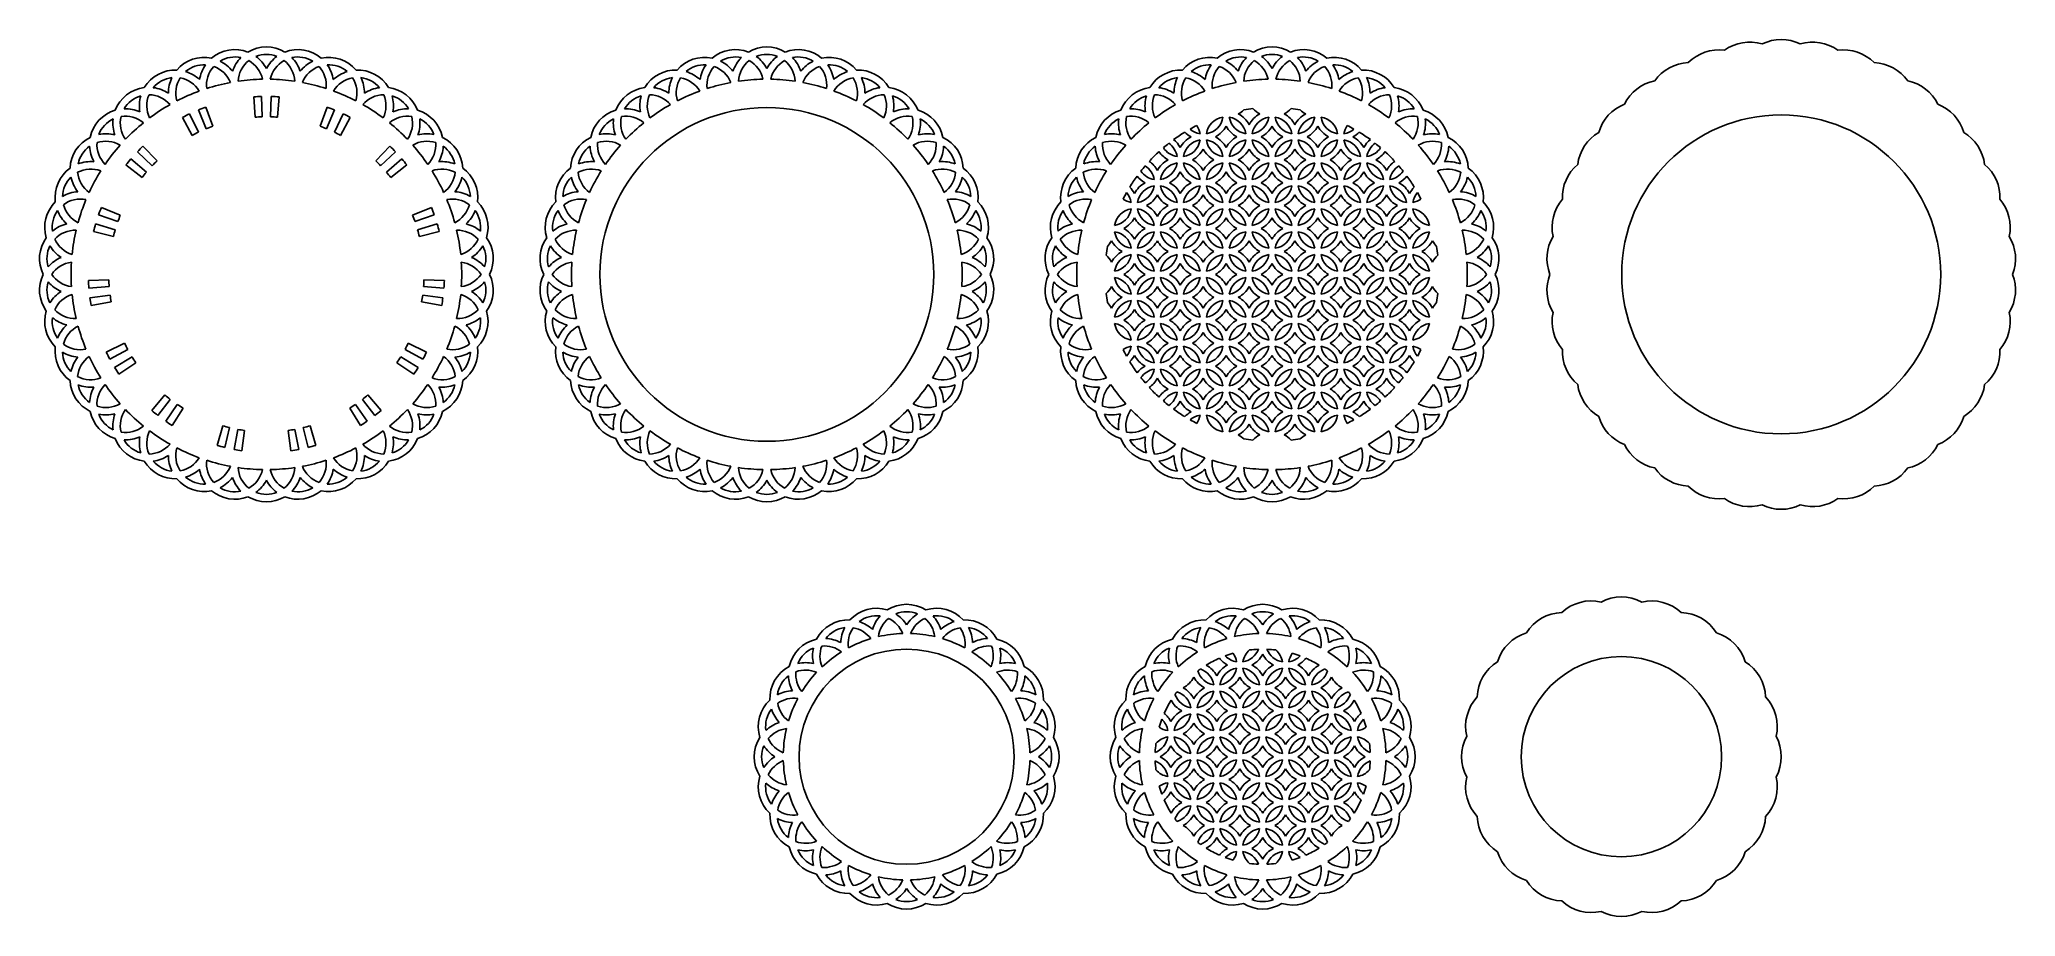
# Model space of a CAD drawing. Extents: x -960 to -427, y -189 to 47.
import ezdxf

# ---------------------------------------------------------------- set-up
doc = ezdxf.new("R2010")
doc.units = 0
doc.layers.get('0').update_dxf_attribs({"linetype": 'CONTINUOUS'})

msp = doc.modelspace()

# ---------------------------------------------------------------- linework, layer by layer
for p, q in [((-919.051778, 26.979068), (-916.679696, 22.016888)), ((-916.680614, 28.034778), (-914.580228, 22.951632)), ((-914.70907, 28.799039), (-912.83459, 23.628321)), ((-901.759703, 31.551512), (-901.369005, 26.065406)), ((-899.647755, 31.655224), (-899.499051, 26.157235)), ((-897.052193, 31.655224), (-897.200897, 26.157235)), ((-894.940246, 31.551512), (-895.330944, 26.065406)), ((-881.990879, 28.799039), (-883.865358, 23.628321)), ((-880.019334, 28.034778), (-882.11972, 22.951632)), ((-877.648171, 26.979068), (-880.020252, 22.016888)), ((-920.938955, 26.025316), (-918.350634, 21.17242)), ((-875.760994, 26.025316), (-878.349315, 21.17242)), ((-933.139501, 16.743738), (-929.153201, 12.954357)), ((-931.649258, 18.243824), (-927.833715, 14.282558)), ((-865.05069, 18.243824), (-868.866233, 14.282558)), ((-863.560448, 16.743738), (-867.546748, 12.954357)), ((-936.212366, 13.17598), (-931.873967, 9.795404)), ((-934.876271, 14.81486), (-930.690966, 11.246496)), ((-861.823678, 14.81486), (-866.008983, 11.246496)), ((-860.487582, 13.17598), (-864.825982, 9.795404)), ((-942.831698, 1.710961), (-937.734834, -0.355915)), ((-853.868251, 1.710961), (-858.965115, -0.355915)), ((-944.939026, -4.774729), (-939.600697, -6.098453)), ((-944.385035, -2.734098), (-939.110184, -4.291644)), ((-943.582962, -0.265572), (-938.400016, -2.10597)), ((-853.116986, -0.265572), (-858.299933, -2.10597)), ((-852.314914, -2.734098), (-857.589764, -4.291644)), ((-851.760922, -4.774729), (-857.099251, -6.098453)), ((-946.322843, -17.94087), (-940.825952, -17.755973)), ((-946.205229, -20.052089), (-940.721814, -19.625282)), ((-850.494719, -20.052089), (-855.978134, -19.625282)), ((-850.377105, -17.94087), (-855.873997, -17.755973)), ((-945.933919, -22.633432), (-940.481592, -21.910846)), ((-945.610016, -24.722969), (-940.194803, -23.760957)), ((-851.089933, -24.722969), (-856.505146, -23.760957)), ((-850.76603, -22.633432), (-856.218357, -21.910846)), ((-941.519044, -37.313687), (-936.572588, -34.908988)), ((-940.552888, -39.194543), (-935.717137, -36.57433)), ((-856.147061, -39.194543), (-860.982811, -36.57433)), ((-855.180905, -37.313687), (-860.127361, -34.908988)), ((-939.255107, -41.442366), (-934.56806, -38.56459)), ((-938.109315, -43.21951), (-933.553557, -40.138103)), ((-858.590633, -43.21951), (-863.146391, -40.138103)), ((-857.444842, -41.442366), (-862.131888, -38.56459)), ((-929.25092, -53.057754), (-925.710187, -48.849048)), ((-927.603279, -54.383031), (-924.251338, -50.022471)), ((-925.503426, -55.908664), (-922.392093, -51.373292)), ((-923.733863, -57.066131), (-920.825292, -52.398132)), ((-872.966086, -57.066131), (-875.874656, -52.398132)), ((-871.196523, -55.908664), (-874.307856, -51.373292)), ((-869.096669, -54.383031), (-872.448611, -50.022471)), ((-867.449028, -53.057754), (-870.989762, -48.849048)), ((-911.639742, -62.450781), (-910.116956, -57.16579)), ((-909.595508, -62.991325), (-908.306958, -57.644398)), ((-907.056666, -63.530973), (-906.059024, -58.122211)), ((-904.969306, -63.868626), (-904.210841, -58.421174)), ((-891.730643, -63.868626), (-892.489108, -58.421174)), ((-889.643283, -63.530973), (-890.640924, -58.122211)), ((-887.10444, -62.991325), (-888.392991, -57.644398)), ((-885.060206, -62.450781), (-886.582992, -57.16579))]:
    msp.add_line(p, q)
for centre, radius in [((-763.42987, -16.327228), 45), ((-489.974972, -16.327228), 43), ((-725.746378, -146.388199), 29), ((-533.045967, -146.388199), 27)]:
    msp.add_circle(centre, radius)
for centre, radius, start, end in [((-906.860173, 34.671595), 9.636577, 68.436892, 130.510477), ((-898.349974, 35.37677), 9.636577, 58.963207, 121.036793), ((-898.349974, 35.37677), 7.636577, 68.151756, 111.848244), ((-889.839776, 34.671595), 9.636577, 49.489523, 111.563108), ((-771.940068, 34.671595), 9.636577, 68.436892, 130.510477), ((-763.42987, 35.37677), 9.636577, 58.963207, 121.036793), ((-763.42987, 35.37677), 7.636577, 68.151756, 111.848244), ((-754.919671, 34.671595), 9.636577, 49.489523, 111.563108), ((-635.75629, 34.671595), 9.636577, 68.436892, 130.510477), ((-627.246091, 35.37677), 9.636577, 58.963207, 121.036793), ((-627.246091, 35.37677), 7.636577, 68.151756, 111.848244), ((-618.735893, 34.671595), 9.636577, 49.489523, 111.563108), ((-506.763232, 32.575305), 11.636577, 82.684792, 135.209945), ((-498.48517, 34.671595), 11.636577, 73.211108, 125.736261), ((-489.974972, 35.37677), 11.636577, 63.737423, 116.262577), ((-481.464773, 34.671595), 11.636577, 54.263739, 106.788892), ((-473.186711, 32.575305), 11.636577, 44.790055, 97.315208), ((-922.958358, 29.145081), 9.636577, 87.38426, 149.457845), ((-915.138235, 32.575305), 9.636577, 77.910576, 139.984161), ((-922.958358, 29.145081), 9.636577, 46.927027, 72.917879), ((-915.138235, 32.575305), 7.636577, 87.099124, 130.795613), ((-906.860173, 34.671595), 9.636577, 144.976858, 170.96771), ((-906.860173, 34.671595), 7.636577, 138.204757, 186.489158), ((-915.138235, 32.575305), 7.636577, 21.931894, 70.216296), ((-906.860173, 34.671595), 7.636577, 77.62544, 121.321929), ((-915.138235, 32.575305), 9.636577, 37.453343, 63.444195), ((-898.349974, 35.37677), 9.636577, 135.503174, 161.494026), ((-898.349974, 35.37677), 7.636577, 128.731073, 177.015474), ((-906.860173, 34.671595), 7.636577, 12.45821, 60.742612), ((-906.860173, 34.671595), 9.636577, 27.979659, 53.970511), ((-889.839776, 34.671595), 9.636577, 126.029489, 152.020341), ((-889.839776, 34.671595), 7.636577, 119.257388, 167.54179), ((-898.349974, 35.37677), 7.636577, 2.984526, 51.268927), ((-889.839776, 34.671595), 7.636577, 58.678071, 102.37456), ((-898.349974, 35.37677), 9.636577, 18.505974, 44.496826), ((-881.561713, 32.575305), 9.636577, 116.555805, 142.546657), ((-881.561713, 32.575305), 7.636577, 109.783704, 158.068106), ((-889.839776, 34.671595), 7.636577, 353.510842, 41.795243), ((-881.561713, 32.575305), 9.636577, 40.015839, 102.089424), ((-889.839776, 34.671595), 9.636577, 9.03229, 35.023142), ((-881.561713, 32.575305), 7.636577, 49.204387, 92.900876), ((-873.741591, 29.145081), 9.636577, 107.082121, 133.072973), ((-873.741591, 29.145081), 9.636577, 30.542155, 92.61574), ((-788.038253, 29.145081), 9.636577, 87.38426, 149.457845), ((-780.218131, 32.575305), 9.636577, 77.910576, 139.984161), ((-780.218131, 32.575305), 7.636577, 87.099124, 130.795613), ((-788.038253, 29.145081), 9.636577, 46.927027, 72.917879), ((-771.940068, 34.671595), 9.636577, 144.976858, 170.96771), ((-771.940068, 34.671595), 7.636577, 138.204757, 186.489158), ((-780.218131, 32.575305), 7.636577, 21.931894, 70.216296), ((-780.218131, 32.575305), 9.636577, 37.453343, 63.444195), ((-771.940068, 34.671595), 7.636577, 77.62544, 121.321929), ((-763.42987, 35.37677), 9.636577, 135.503174, 161.494026), ((-763.42987, 35.37677), 7.636577, 128.731073, 177.015474), ((-771.940068, 34.671595), 7.636577, 12.45821, 60.742612), ((-771.940068, 34.671595), 9.636577, 27.979659, 53.970511), ((-754.919671, 34.671595), 9.636577, 126.029489, 152.020341), ((-754.919671, 34.671595), 7.636577, 119.257388, 167.54179), ((-763.42987, 35.37677), 7.636577, 2.984526, 51.268927), ((-763.42987, 35.37677), 9.636577, 18.505974, 44.496826), ((-754.919671, 34.671595), 7.636577, 58.678071, 102.37456), ((-746.641609, 32.575305), 9.636577, 116.555805, 142.546657), ((-746.641609, 32.575305), 7.636577, 109.783704, 158.068106), ((-754.919671, 34.671595), 7.636577, 353.510842, 41.795243), ((-746.641609, 32.575305), 9.636577, 40.015839, 102.089424), ((-746.641609, 32.575305), 7.636577, 49.204387, 92.900876), ((-754.919671, 34.671595), 9.636577, 9.03229, 35.023142), ((-738.821487, 29.145081), 9.636577, 107.082121, 133.072973), ((-738.821487, 29.145081), 9.636577, 30.542155, 92.61574), ((-651.854474, 29.145081), 9.636577, 87.38426, 149.457845), ((-644.034352, 32.575305), 9.636577, 77.910576, 139.984161), ((-644.034352, 32.575305), 7.636577, 87.099124, 130.795613), ((-651.854474, 29.145081), 9.636577, 46.927027, 72.917879), ((-635.75629, 34.671595), 9.636577, 144.976858, 170.96771), ((-635.75629, 34.671595), 7.636577, 138.204757, 186.489158), ((-644.034352, 32.575305), 7.636577, 21.931894, 70.216296), ((-635.75629, 34.671595), 7.636577, 77.62544, 121.321929), ((-644.034352, 32.575305), 9.636577, 37.453343, 63.444195), ((-627.246091, 35.37677), 9.636577, 135.503174, 161.494026), ((-627.246091, 35.37677), 7.636577, 128.731073, 177.015474), ((-635.75629, 34.671595), 7.636577, 12.45821, 60.742612), ((-635.75629, 34.671595), 9.636577, 27.979659, 53.970511), ((-618.735893, 34.671595), 9.636577, 126.029489, 152.020341), ((-618.735893, 34.671595), 7.636577, 119.257388, 167.54179), ((-627.246091, 35.37677), 7.636577, 2.984526, 51.268927), ((-618.735893, 34.671595), 7.636577, 58.678071, 102.37456), ((-627.246091, 35.37677), 9.636577, 18.505974, 44.496826), ((-610.45783, 32.575305), 9.636577, 116.555805, 142.546657), ((-610.45783, 32.575305), 7.636577, 109.783704, 158.068106), ((-618.735893, 34.671595), 7.636577, 353.510842, 41.795243), ((-610.45783, 32.575305), 9.636577, 40.015839, 102.089424), ((-618.735893, 34.671595), 9.636577, 9.03229, 35.023142), ((-610.45783, 32.575305), 7.636577, 49.204387, 92.900876), ((-602.637708, 29.145081), 9.636577, 107.082121, 133.072973), ((-602.637708, 29.145081), 9.636577, 30.542155, 92.61574), ((-514.583355, 29.145081), 11.636577, 92.158476, 144.683629), ((-465.366588, 29.145081), 11.636577, 35.316371, 87.841524), ((-930.107227, 24.474491), 9.636577, 96.857944, 158.931529), ((-922.958358, 29.145081), 7.636577, 157.152125, 205.436527), ((-930.107227, 24.474491), 7.636577, 40.879263, 89.163664), ((-922.958358, 29.145081), 7.636577, 96.572808, 140.269297), ((-930.107227, 24.474491), 9.636577, 56.400711, 82.391563), ((-915.138235, 32.575305), 9.636577, 154.450542, 180.441394), ((-915.138235, 32.575305), 7.636577, 147.678441, 195.962843), ((-898.349974, -16.327228), 52.656781, 110.093686, 117.274735), ((-922.958358, 29.145081), 7.636577, 31.405578, 79.68998), ((-898.349974, -16.327228), 52.656781, 100.620002, 107.801051), ((-898.349974, -16.327228), 52.656781, 91.146318, 98.327367), ((-898.349974, -16.327228), 52.656781, 81.672633, 88.853682), ((-898.349974, -16.327228), 52.656781, 72.198949, 79.379998), ((-873.741591, 29.145081), 7.636577, 100.31002, 148.594422), ((-898.349974, -16.327228), 52.656781, 62.725265, 69.906314), ((-881.561713, 32.575305), 7.636577, 344.037157, 32.321559), ((-881.561713, 32.575305), 9.636577, 359.558606, 25.549458), ((-873.741591, 29.145081), 7.636577, 39.730703, 83.427192), ((-866.592721, 24.474491), 7.636577, 90.836336, 139.120737), ((-866.592721, 24.474491), 9.636577, 97.608437, 123.599289), ((-873.741591, 29.145081), 7.636577, 334.563473, 22.847875), ((-866.592721, 24.474491), 9.636577, 21.068471, 83.142056), ((-795.187123, 24.474491), 9.636577, 96.857944, 158.931529), ((-788.038253, 29.145081), 7.636577, 157.152125, 205.436527), ((-795.187123, 24.474491), 7.636577, 40.879263, 89.163664), ((-795.187123, 24.474491), 9.636577, 56.400711, 82.391563), ((-788.038253, 29.145081), 7.636577, 96.572808, 140.269297), ((-780.218131, 32.575305), 9.636577, 154.450542, 180.441394), ((-780.218131, 32.575305), 7.636577, 147.678441, 195.962843), ((-763.42987, -16.327228), 52.656781, 110.093686, 117.274735), ((-788.038253, 29.145081), 7.636577, 31.405578, 79.68998), ((-763.42987, -16.327228), 52.656781, 100.620002, 107.801051), ((-763.42987, -16.327228), 52.656781, 91.146318, 98.327367), ((-763.42987, -16.327228), 52.656781, 81.672633, 88.853682), ((-763.42987, -16.327228), 52.656781, 72.198949, 79.379998), ((-738.821487, 29.145081), 7.636577, 100.31002, 148.594422), ((-763.42987, -16.327228), 52.656781, 62.725265, 69.906314), ((-746.641609, 32.575305), 7.636577, 344.037157, 32.321559), ((-746.641609, 32.575305), 9.636577, 359.558606, 25.549458), ((-738.821487, 29.145081), 7.636577, 39.730703, 83.427192), ((-731.672617, 24.474491), 7.636577, 90.836336, 139.120737), ((-731.672617, 24.474491), 9.636577, 97.608437, 123.599289), ((-738.821487, 29.145081), 7.636577, 334.563473, 22.847875), ((-731.672617, 24.474491), 9.636577, 21.068471, 83.142056), ((-659.003344, 24.474491), 9.636577, 96.857944, 158.931529), ((-651.854474, 29.145081), 7.636577, 157.152125, 205.436527), ((-659.003344, 24.474491), 7.636577, 40.879263, 89.163664), ((-659.003344, 24.474491), 9.636577, 56.400711, 82.391563), ((-651.854474, 29.145081), 7.636577, 96.572808, 140.269297), ((-644.034352, 32.575305), 9.636577, 154.450542, 180.441394), ((-644.034352, 32.575305), 7.636577, 147.678441, 195.962843), ((-627.246091, -16.327228), 52.656781, 110.093686, 117.274735), ((-651.854474, 29.145081), 7.636577, 31.405578, 79.68998), ((-627.246091, -16.327228), 52.656781, 100.620002, 107.801051), ((-627.246091, -16.327228), 52.656781, 91.146318, 98.327367), ((-627.246091, -16.327228), 52.656781, 81.672633, 88.853682), ((-627.246091, -16.327228), 52.656781, 72.198949, 79.379998), ((-602.637708, 29.145081), 7.636577, 100.31002, 148.594422), ((-627.246091, -16.327228), 52.656781, 62.725265, 69.906314), ((-610.45783, 32.575305), 7.636577, 344.037157, 32.321559), ((-610.45783, 32.575305), 9.636577, 359.558606, 25.549458), ((-602.637708, 29.145081), 7.636577, 39.730703, 83.427192), ((-595.488838, 24.474491), 7.636577, 90.836336, 139.120737), ((-595.488838, 24.474491), 9.636577, 97.608437, 123.599289), ((-602.637708, 29.145081), 7.636577, 334.563473, 22.847875), ((-595.488838, 24.474491), 9.636577, 21.068471, 83.142056), ((-521.732225, 24.474491), 11.636577, 101.63216, 154.157313), ((-458.217718, 24.474491), 11.636577, 25.842687, 78.36784), ((-936.389842, 18.690937), 9.636577, 106.331628, 168.405214), ((-936.389842, 18.690937), 9.636577, 65.874395, 91.865248), ((-930.107227, 24.474491), 7.636577, 106.046492, 149.742981), ((-922.958358, 29.145081), 9.636577, 163.924226, 189.915078), ((-898.349974, -16.327228), 52.656781, 119.56737, 126.748419), ((-898.349974, -16.327228), 48, 115.549301, 118.073495), ((-898.349974, -16.327228), 48, 109.926505, 112.450699), ((-898.349974, -16.327228), 48, 91.549301, 94.073495), ((-898.349974, -16.327228), 48, 85.926505, 88.450699), ((-898.349974, -16.327228), 48, 67.549301, 70.073495), ((-898.349974, -16.327228), 48, 61.926505, 64.450699), ((-898.349974, -16.327228), 52.656781, 53.251581, 60.43263), ((-873.741591, 29.145081), 9.636577, 350.084922, 16.075774), ((-866.592721, 24.474491), 7.636577, 30.257019, 73.953508), ((-860.310106, 18.690937), 9.636577, 88.134752, 114.125605), ((-860.310106, 18.690937), 9.636577, 11.594786, 73.668372), ((-801.469738, 18.690937), 9.636577, 106.331628, 168.405214), ((-801.469738, 18.690937), 9.636577, 65.874395, 91.865248), ((-795.187123, 24.474491), 7.636577, 106.046492, 149.742981), ((-788.038253, 29.145081), 9.636577, 163.924226, 189.915078), ((-763.42987, -16.327228), 52.656781, 119.56737, 126.748419), ((-763.42987, -16.327228), 52.656781, 53.251581, 60.43263), ((-738.821487, 29.145081), 9.636577, 350.084922, 16.075774), ((-731.672617, 24.474491), 7.636577, 30.257019, 73.953508), ((-725.390002, 18.690937), 9.636577, 88.134752, 114.125605), ((-725.390002, 18.690937), 9.636577, 11.594786, 73.668372), ((-665.285959, 18.690937), 9.636577, 106.331628, 168.405214), ((-665.285959, 18.690937), 9.636577, 65.874395, 91.865248), ((-659.003344, 24.474491), 7.636577, 106.046492, 149.742981), ((-651.854474, 29.145081), 9.636577, 163.924226, 189.915078), ((-627.246091, -16.327228), 52.656781, 119.56737, 126.748419), ((-639.609539, 33.126564), 7, 297.980975, 313.308284), ((-639.609539, 20.763116), 7, 27.980975, 62.019025), ((-627.246091, -16.327228), 45, 96.562595, 99.674116), ((-627.246091, 20.763116), 7, 117.980975, 152.019025), ((-627.246091, 33.126564), 7, 222.717073, 242.019025), ((-627.246091, 33.126564), 7, 297.980975, 317.282927), ((-627.246091, 20.763116), 7, 27.980975, 62.019025), ((-627.246091, -16.327228), 45, 80.325884, 83.437405), ((-614.882643, 20.763116), 7, 117.980975, 152.019025), ((-614.882643, 33.126564), 7, 226.691716, 242.019025), ((-627.246091, -16.327228), 52.656781, 53.251581, 60.43263), ((-602.637708, 29.145081), 9.636577, 350.084922, 16.075774), ((-595.488838, 24.474491), 7.636577, 30.257019, 73.953508), ((-589.206223, 18.690937), 9.636577, 88.134752, 114.125605), ((-589.206223, 18.690937), 9.636577, 11.594786, 73.668372), ((-528.014839, 18.690937), 11.636577, 111.105845, 163.630998), ((-451.935104, 18.690937), 11.636577, 16.369002, 68.894155), ((-941.634829, 11.952178), 9.636577, 75.34808, 101.338932), ((-936.389842, 18.690937), 7.636577, 115.520177, 159.216666), ((-930.107227, 24.474491), 9.636577, 173.39791, 199.388762), ((-930.107227, 24.474491), 7.636577, 166.625809, 214.910211), ((-936.389842, 18.690937), 7.636577, 50.352947, 98.637348), ((-898.349974, -16.327228), 52.656781, 129.041055, 136.222103), ((-898.349974, -16.327228), 42.5, 115.549301, 118.073495), ((-898.349974, -16.327228), 42.5, 109.926505, 112.450699), ((-898.349974, -16.327228), 42.5, 91.549301, 94.073495), ((-898.349974, -16.327228), 42.5, 85.926505, 88.450699), ((-898.349974, -16.327228), 42.5, 67.549301, 70.073495), ((-898.349974, -16.327228), 42.5, 61.926505, 64.450699), ((-860.310106, 18.690937), 7.636577, 81.362652, 129.647053), ((-898.349974, -16.327228), 52.656781, 43.777897, 50.958945), ((-866.592721, 24.474491), 7.636577, 325.089789, 13.374191), ((-866.592721, 24.474491), 9.636577, 340.611238, 6.60209), ((-855.06512, 11.952178), 9.636577, 78.661068, 104.65192), ((-860.310106, 18.690937), 7.636577, 20.783334, 64.479823), ((-801.469738, 18.690937), 7.636577, 115.520177, 159.216666), ((-806.714724, 11.952178), 9.636577, 75.34808, 101.338932), ((-795.187123, 24.474491), 9.636577, 173.39791, 199.388762), ((-795.187123, 24.474491), 7.636577, 166.625809, 214.910211), ((-801.469738, 18.690937), 7.636577, 50.352947, 98.637348), ((-763.42987, -16.327228), 52.656781, 129.041055, 136.222103), ((-725.390002, 18.690937), 7.636577, 81.362652, 129.647053), ((-763.42987, -16.327228), 52.656781, 43.777897, 50.958945), ((-731.672617, 24.474491), 7.636577, 325.089789, 13.374191), ((-731.672617, 24.474491), 9.636577, 340.611238, 6.60209), ((-720.145015, 11.952178), 9.636577, 78.661068, 104.65192), ((-725.390002, 18.690937), 7.636577, 20.783334, 64.479823), ((-665.285959, 18.690937), 7.636577, 115.520177, 159.216666), ((-670.530945, 11.952178), 9.636577, 75.34808, 101.338932), ((-659.003344, 24.474491), 9.636577, 173.39791, 199.388762), ((-659.003344, 24.474491), 7.636577, 166.625809, 214.910211), ((-665.285959, 18.690937), 7.636577, 50.352947, 98.637348), ((-627.246091, -16.327228), 52.656781, 129.041055, 136.222103), ((-627.246091, -16.327228), 45, 121.526588, 126.102514), ((-645.791263, 26.94484), 7, 224.589702, 242.019025), ((-627.246091, -16.327228), 45, 116.799103, 119.405672), ((-645.791263, 26.94484), 5.4, 228.906314, 260.955801), ((-651.972987, 20.763116), 5.4, 9.044199, 34.728735), ((-639.609539, 20.763116), 5.4, 99.044199, 170.955801), ((-645.791263, 26.94484), 5.4, 279.044199, 350.955801), ((-645.791263, 26.94484), 7, 297.980975, 332.019025), ((-633.427815, 26.94484), 7, 207.980975, 242.019025), ((-633.427815, 26.94484), 5.4, 189.044199, 260.955801), ((-639.609539, 20.763116), 5.4, 9.044199, 80.955801), ((-633.427815, 26.94484), 5.4, 279.044199, 350.955801), ((-627.246091, 20.763116), 5.4, 99.044199, 170.955801), ((-633.427815, 26.94484), 7, 297.980975, 332.019025), ((-621.064367, 26.94484), 7, 207.980975, 242.019025), ((-627.246091, 20.763116), 5.4, 9.044199, 80.955801), ((-621.064367, 26.94484), 5.4, 189.044199, 260.955801), ((-614.882643, 20.763116), 5.4, 99.044199, 170.955801), ((-621.064367, 26.94484), 5.4, 279.044199, 350.955801), ((-621.064367, 26.94484), 7, 297.980975, 332.019025), ((-608.700919, 26.94484), 7, 207.980975, 242.019025), ((-608.700919, 26.94484), 5.4, 189.044199, 260.955801), ((-614.882643, 20.763116), 5.4, 9.044199, 80.955801), ((-602.519195, 20.763116), 5.4, 145.271265, 170.955801), ((-608.700919, 26.94484), 5.4, 279.044199, 311.093686), ((-627.246091, -16.327228), 45, 60.594328, 63.200897), ((-608.700919, 26.94484), 7, 297.980975, 315.410298), ((-627.246091, -16.327228), 45, 53.897486, 58.473412), ((-589.206223, 18.690937), 7.636577, 81.362652, 129.647053), ((-627.246091, -16.327228), 52.656781, 43.777897, 50.958945), ((-595.488838, 24.474491), 7.636577, 325.089789, 13.374191), ((-595.488838, 24.474491), 9.636577, 340.611238, 6.60209), ((-583.961237, 11.952178), 9.636577, 78.661068, 104.65192), ((-589.206223, 18.690937), 7.636577, 20.783334, 64.479823), ((-533.259826, 11.952178), 11.636577, 120.579529, 173.104682), ((-446.690117, 11.952178), 11.636577, 6.895318, 59.420471), ((-941.634829, 11.952178), 9.636577, 115.805313, 177.878898), ((-941.634829, 11.952178), 7.636577, 124.993861, 168.69035), ((-936.389842, 18.690937), 9.636577, 182.871595, 208.862447), ((-936.389842, 18.690937), 7.636577, 176.099494, 224.383895), ((-941.634829, 11.952178), 7.636577, 59.826631, 108.111033), ((-898.349974, -16.327228), 52.656781, 138.514739, 145.695788), ((-898.349974, -16.327228), 48, 133.926505, 136.450699), ((-898.349974, -16.327228), 48, 43.549301, 46.073495), ((-855.06512, 11.952178), 7.636577, 71.888967, 120.173369), ((-898.349974, -16.327228), 52.656781, 34.304212, 41.485261), ((-860.310106, 18.690937), 7.636577, 315.616105, 3.900506), ((-860.310106, 18.690937), 9.636577, 331.137553, 357.128405), ((-855.06512, 11.952178), 9.636577, 2.121102, 64.194687), ((-855.06512, 11.952178), 7.636577, 11.30965, 55.006139), ((-806.714724, 11.952178), 9.636577, 115.805313, 177.878898), ((-806.714724, 11.952178), 7.636577, 124.993861, 168.69035), ((-801.469738, 18.690937), 9.636577, 182.871595, 208.862447), ((-801.469738, 18.690937), 7.636577, 176.099494, 224.383895), ((-806.714724, 11.952178), 7.636577, 59.826631, 108.111033), ((-763.42987, -16.327228), 52.656781, 138.514739, 145.695788), ((-763.42987, -16.327228), 52.656781, 34.304212, 41.485261), ((-720.145015, 11.952178), 7.636577, 71.888967, 120.173369), ((-725.390002, 18.690937), 7.636577, 315.616105, 3.900506), ((-725.390002, 18.690937), 9.636577, 331.137553, 357.128405), ((-720.145015, 11.952178), 9.636577, 2.121102, 64.194687), ((-720.145015, 11.952178), 7.636577, 11.30965, 55.006139), ((-670.530945, 11.952178), 9.636577, 115.805313, 177.878898), ((-670.530945, 11.952178), 7.636577, 124.993861, 168.69035), ((-665.285959, 18.690937), 9.636577, 182.871595, 208.862447), ((-665.285959, 18.690937), 7.636577, 176.099494, 224.383895), ((-670.530945, 11.952178), 7.636577, 59.826631, 108.111033), ((-627.246091, -16.327228), 52.656781, 138.514739, 145.695788), ((-627.246091, -16.327228), 45, 132.637655, 137.362345), ((-651.972987, 20.763116), 7, 214.71039, 242.019025), ((-627.246091, -16.327228), 45, 128.221484, 130.581032), ((-651.972987, 20.763116), 5.4, 212.6514, 260.955801), ((-658.154711, 14.581392), 5.4, 9.044199, 55.391906), ((-658.154711, 14.581392), 7, 27.980975, 51.126848), ((-645.791263, 14.581392), 7, 117.980975, 152.019025), ((-645.791263, 14.581392), 5.4, 99.044199, 170.955801), ((-651.972987, 20.763116), 5.4, 279.044199, 350.955801), ((-651.972987, 20.763116), 7, 297.980975, 332.019025), ((-639.609539, 20.763116), 7, 207.980975, 242.019025), ((-645.791263, 14.581392), 5.4, 9.044199, 80.955801), ((-639.609539, 20.763116), 5.4, 189.044199, 260.955801), ((-645.791263, 14.581392), 7, 27.980975, 62.019025), ((-633.427815, 14.581392), 7, 117.980975, 152.019025), ((-633.427815, 14.581392), 5.4, 99.044199, 170.955801), ((-639.609539, 20.763116), 5.4, 279.044199, 350.955801), ((-639.609539, 20.763116), 7, 297.980975, 332.019025), ((-627.246091, 20.763116), 7, 207.980975, 242.019025), ((-627.246091, 20.763116), 5.4, 189.044199, 260.955801), ((-633.427815, 14.581392), 5.4, 9.044199, 80.955801), ((-633.427815, 14.581392), 7, 27.980975, 62.019025), ((-621.064367, 14.581392), 7, 117.980975, 152.019025), ((-621.064367, 14.581392), 5.4, 99.044199, 170.955801), ((-627.246091, 20.763116), 5.4, 279.044199, 350.955801), ((-627.246091, 20.763116), 7, 297.980975, 332.019025), ((-614.882643, 20.763116), 7, 207.980975, 242.019025), ((-614.882643, 20.763116), 5.4, 189.044199, 260.955801), ((-621.064367, 14.581392), 5.4, 9.044199, 80.955801), ((-621.064367, 14.581392), 7, 27.980975, 62.019025), ((-608.700919, 14.581392), 7, 117.980975, 152.019025), ((-608.700919, 14.581392), 5.4, 99.044199, 170.955801), ((-614.882643, 20.763116), 5.4, 279.044199, 350.955801), ((-614.882643, 20.763116), 7, 297.980975, 332.019025), ((-602.519195, 20.763116), 7, 207.980975, 242.019025), ((-608.700919, 14.581392), 5.4, 9.044199, 80.955801), ((-602.519195, 20.763116), 5.4, 189.044199, 260.955801), ((-608.700919, 14.581392), 7, 27.980975, 62.019025), ((-596.337471, 14.581392), 7, 128.873152, 152.019025), ((-596.337471, 14.581392), 5.4, 124.608094, 170.955801), ((-602.519195, 20.763116), 5.4, 279.044199, 327.3486), ((-627.246091, -16.327228), 45, 49.418968, 51.778516), ((-602.519195, 20.763116), 7, 297.980975, 325.28961), ((-627.246091, -16.327228), 45, 42.637655, 47.362345), ((-583.961237, 11.952178), 7.636577, 71.888967, 120.173369), ((-627.246091, -16.327228), 52.656781, 34.304212, 41.485261), ((-589.206223, 18.690937), 7.636577, 315.616105, 3.900506), ((-589.206223, 18.690937), 9.636577, 331.137553, 357.128405), ((-583.961237, 11.952178), 9.636577, 2.121102, 64.194687), ((-583.961237, 11.952178), 7.636577, 11.30965, 55.006139), ((-945.699117, 4.442031), 9.636577, 125.278997, 187.352582), ((-945.699117, 4.442031), 7.636577, 69.300315, 117.584717), ((-941.634829, 11.952178), 7.636577, 185.573178, 233.857579), ((-945.699117, 4.442031), 9.636577, 84.821764, 110.812616), ((-898.349974, -16.327228), 52.656781, 147.988423, 155.169472), ((-898.349974, -16.327228), 48, 139.549301, 142.073495), ((-898.349974, -16.327228), 42.5, 139.549301, 142.073495), ((-898.349974, -16.327228), 42.5, 133.926505, 136.450699), ((-898.349974, -16.327228), 42.5, 43.549301, 46.073495), ((-898.349974, -16.327228), 42.5, 37.926505, 40.450699), ((-898.349974, -16.327228), 48, 37.926505, 40.450699), ((-851.000832, 4.442031), 7.636577, 62.415283, 110.699685), ((-898.349974, -16.327228), 52.656781, 24.830528, 32.011577), ((-851.000832, 4.442031), 9.636577, 69.187384, 95.178236), ((-855.06512, 11.952178), 7.636577, 306.142421, 354.426822), ((-851.000832, 4.442031), 9.636577, 352.647418, 54.721003), ((-810.779012, 4.442031), 9.636577, 125.278997, 187.352582), ((-810.779012, 4.442031), 7.636577, 69.300315, 117.584717), ((-806.714724, 11.952178), 7.636577, 185.573178, 233.857579), ((-810.779012, 4.442031), 9.636577, 84.821764, 110.812616), ((-763.42987, -16.327228), 52.656781, 147.988423, 155.169472), ((-716.080727, 4.442031), 7.636577, 62.415283, 110.699685), ((-763.42987, -16.327228), 52.656781, 24.830528, 32.011577), ((-716.080727, 4.442031), 9.636577, 69.187384, 95.178236), ((-720.145015, 11.952178), 7.636577, 306.142421, 354.426822), ((-716.080727, 4.442031), 9.636577, 352.647418, 54.721003), ((-674.595234, 4.442031), 9.636577, 125.278997, 187.352582), ((-674.595234, 4.442031), 7.636577, 69.300315, 117.584717), ((-670.530945, 11.952178), 7.636577, 185.573178, 233.857579), ((-674.595234, 4.442031), 9.636577, 84.821764, 110.812616), ((-627.246091, -16.327228), 52.656781, 147.988423, 155.169472), ((-627.246091, -16.327228), 45, 139.418968, 141.778516), ((-658.154711, 14.581392), 5.4, 214.608094, 260.955801), ((-664.336435, 8.399668), 5.4, 9.044199, 57.3486), ((-664.336435, 8.399668), 7, 27.980975, 55.28961), ((-651.972987, 8.399668), 7, 117.980975, 152.019025), ((-658.154711, 14.581392), 5.4, 279.044199, 350.955801), ((-651.972987, 8.399668), 5.4, 99.044199, 170.955801), ((-658.154711, 14.581392), 7, 297.980975, 332.019025), ((-645.791263, 14.581392), 7, 207.980975, 242.019025), ((-645.791263, 14.581392), 5.4, 189.044199, 260.955801), ((-651.972987, 8.399668), 5.4, 9.044199, 80.955801), ((-651.972987, 8.399668), 7, 27.980975, 62.019025), ((-639.609539, 8.399668), 7, 117.980975, 152.019025), ((-645.791263, 14.581392), 5.4, 279.044199, 350.955801), ((-639.609539, 8.399668), 5.4, 99.044199, 170.955801), ((-645.791263, 14.581392), 7, 297.980975, 332.019025), ((-633.427815, 14.581392), 7, 207.980975, 242.019025), ((-639.609539, 8.399668), 5.4, 9.044199, 80.955801), ((-633.427815, 14.581392), 5.4, 189.044199, 260.955801), ((-639.609539, 8.399668), 7, 27.980975, 62.019025), ((-627.246091, 8.399668), 7, 117.980975, 152.019025), ((-627.246091, 8.399668), 5.4, 99.044199, 170.955801), ((-633.427815, 14.581392), 5.4, 279.044199, 350.955801), ((-633.427815, 14.581392), 7, 297.980975, 332.019025), ((-621.064367, 14.581392), 7, 207.980975, 242.019025), ((-627.246091, 8.399668), 5.4, 9.044199, 80.955801), ((-621.064367, 14.581392), 5.4, 189.044199, 260.955801), ((-627.246091, 8.399668), 7, 27.980975, 62.019025), ((-614.882643, 8.399668), 7, 117.980975, 152.019025), ((-614.882643, 8.399668), 5.4, 99.044199, 170.955801), ((-621.064367, 14.581392), 5.4, 279.044199, 350.955801), ((-621.064367, 14.581392), 7, 297.980975, 332.019025), ((-608.700919, 14.581392), 7, 207.980975, 242.019025), ((-608.700919, 14.581392), 5.4, 189.044199, 260.955801), ((-614.882643, 8.399668), 5.4, 9.044199, 80.955801), ((-614.882643, 8.399668), 7, 27.980975, 62.019025), ((-602.519195, 8.399668), 7, 117.980975, 152.019025), ((-608.700919, 14.581392), 5.4, 279.044199, 350.955801), ((-602.519195, 8.399668), 5.4, 99.044199, 170.955801), ((-608.700919, 14.581392), 7, 297.980975, 332.019025), ((-596.337471, 14.581392), 7, 207.980975, 242.019025), ((-596.337471, 14.581392), 5.4, 189.044199, 260.955801), ((-602.519195, 8.399668), 5.4, 9.044199, 80.955801), ((-602.519195, 8.399668), 7, 27.980975, 62.019025), ((-590.155747, 8.399668), 7, 124.71039, 152.019025), ((-590.155747, 8.399668), 5.4, 122.6514, 170.955801), ((-596.337471, 14.581392), 5.4, 279.044199, 325.391906), ((-627.246091, -16.327228), 45, 38.221484, 40.581032), ((-579.896948, 4.442031), 7.636577, 62.415283, 110.699685), ((-627.246091, -16.327228), 52.656781, 24.830528, 32.011577), ((-579.896948, 4.442031), 9.636577, 69.187384, 95.178236), ((-583.961237, 11.952178), 7.636577, 306.142421, 354.426822), ((-579.896948, 4.442031), 9.636577, 352.647418, 54.721003), ((-537.324114, 4.442031), 11.636577, 130.053213, 182.578366), ((-442.625829, 4.442031), 11.636577, 357.421634, 49.946787), ((-945.699117, 4.442031), 7.636577, 134.467545, 178.164034), ((-948.471844, -3.634647), 9.636577, 94.295448, 120.2863), ((-941.634829, 11.952178), 9.636577, 192.345279, 218.336131), ((-855.06512, 11.952178), 9.636577, 321.663869, 347.654721), ((-848.228104, -3.634647), 9.636577, 59.7137, 85.704552), ((-851.000832, 4.442031), 7.636577, 1.835966, 45.532455), ((-813.55174, -3.634647), 9.636577, 94.295448, 120.2863), ((-810.779012, 4.442031), 7.636577, 134.467545, 178.164034), ((-806.714724, 11.952178), 9.636577, 192.345279, 218.336131), ((-720.145015, 11.952178), 9.636577, 321.663869, 347.654721), ((-713.308, -3.634647), 9.636577, 59.7137, 85.704552), ((-716.080727, 4.442031), 7.636577, 1.835966, 45.532455), ((-674.595234, 4.442031), 7.636577, 134.467545, 178.164034), ((-677.367961, -3.634647), 9.636577, 94.295448, 120.2863), ((-670.530945, 11.952178), 9.636577, 192.345279, 218.336131), ((-627.246091, -16.327228), 45, 150.594328, 153.200897), ((-670.518159, 2.217944), 5.4, 9.044199, 41.093686), ((-670.518159, 2.217944), 7, 27.980975, 45.410298), ((-627.246091, -16.327228), 45, 143.897486, 148.473412), ((-658.154711, 2.217944), 7, 117.980975, 152.019025), ((-658.154711, 14.581392), 7, 218.873152, 242.019025), ((-658.154711, 2.217944), 5.4, 99.044199, 170.955801), ((-664.336435, 8.399668), 5.4, 279.044199, 350.955801), ((-651.972987, 8.399668), 5.4, 189.044199, 260.955801), ((-658.154711, 2.217944), 5.4, 9.044199, 80.955801), ((-658.154711, 2.217944), 7, 27.980975, 62.019025), ((-645.791263, 2.217944), 7, 117.980975, 152.019025), ((-645.791263, 2.217944), 5.4, 99.044199, 170.955801), ((-651.972987, 8.399668), 5.4, 279.044199, 350.955801), ((-639.609539, 8.399668), 5.4, 189.044199, 260.955801), ((-645.791263, 2.217944), 5.4, 9.044199, 80.955801), ((-645.791263, 2.217944), 7, 27.980975, 62.019025), ((-633.427815, 2.217944), 7, 117.980975, 152.019025), ((-639.609539, 8.399668), 5.4, 279.044199, 350.955801), ((-633.427815, 2.217944), 5.4, 99.044199, 170.955801), ((-633.427815, 2.217944), 5.4, 9.044199, 80.955801), ((-627.246091, 8.399668), 5.4, 189.044199, 260.955801), ((-633.427815, 2.217944), 7, 27.980975, 62.019025), ((-621.064367, 2.217944), 7, 117.980975, 152.019025), ((-627.246091, 8.399668), 5.4, 279.044199, 350.955801), ((-621.064367, 2.217944), 5.4, 99.044199, 170.955801), ((-614.882643, 8.399668), 5.4, 189.044199, 260.955801), ((-621.064367, 2.217944), 5.4, 9.044199, 80.955801), ((-621.064367, 2.217944), 7, 27.980975, 62.019025), ((-608.700919, 2.217944), 7, 117.980975, 152.019025), ((-614.882643, 8.399668), 5.4, 279.044199, 350.955801), ((-608.700919, 2.217944), 5.4, 99.044199, 170.955801), ((-608.700919, 2.217944), 5.4, 9.044199, 80.955801), ((-602.519195, 8.399668), 5.4, 189.044199, 260.955801), ((-608.700919, 2.217944), 7, 27.980975, 62.019025), ((-596.337471, 2.217944), 7, 117.980975, 152.019025), ((-602.519195, 8.399668), 5.4, 279.044199, 350.955801), ((-596.337471, 2.217944), 5.4, 99.044199, 170.955801), ((-590.155747, 8.399668), 5.4, 189.044199, 260.955801), ((-596.337471, 2.217944), 5.4, 9.044199, 80.955801), ((-596.337471, 14.581392), 7, 297.980975, 321.126848), ((-596.337471, 2.217944), 7, 27.980975, 62.019025), ((-627.246091, -16.327228), 45, 31.526588, 36.102514), ((-583.974023, 2.217944), 7, 134.589702, 152.019025), ((-583.974023, 2.217944), 5.4, 138.906314, 170.955801), ((-627.246091, -16.327228), 45, 26.799103, 29.405672), ((-583.961237, 11.952178), 9.636577, 321.663869, 347.654721), ((-577.124221, -3.634647), 9.636577, 59.7137, 85.704552), ((-579.896948, 4.442031), 7.636577, 1.835966, 45.532455), ((-948.471844, -3.634647), 9.636577, 134.752681, 196.826266), ((-948.471844, -3.634647), 7.636577, 143.941229, 187.637718), ((-945.699117, 4.442031), 9.636577, 201.818963, 227.809815), ((-948.471844, -3.634647), 7.636577, 78.774, 127.058401), ((-945.699117, 4.442031), 7.636577, 195.046862, 243.331264), ((-898.349974, -16.327228), 52.656781, 157.462107, 164.643156), ((-898.349974, -16.327228), 48, 157.926505, 160.450699), ((-898.349974, -16.327228), 48, 19.549301, 22.073495), ((-848.228104, -3.634647), 7.636577, 52.941599, 101.226), ((-898.349974, -16.327228), 52.656781, 15.356844, 22.537893), ((-851.000832, 4.442031), 7.636577, 296.668736, 344.953138), ((-851.000832, 4.442031), 9.636577, 312.190185, 338.181037), ((-848.228104, -3.634647), 7.636577, 352.362282, 36.058771), ((-848.228104, -3.634647), 9.636577, 343.173734, 45.247319), ((-813.55174, -3.634647), 9.636577, 134.752681, 196.826266), ((-813.55174, -3.634647), 7.636577, 143.941229, 187.637718), ((-810.779012, 4.442031), 9.636577, 201.818963, 227.809815), ((-813.55174, -3.634647), 7.636577, 78.774, 127.058401), ((-810.779012, 4.442031), 7.636577, 195.046862, 243.331264), ((-763.42987, -16.327228), 52.656781, 157.462107, 164.643156), ((-713.308, -3.634647), 7.636577, 52.941599, 101.226), ((-763.42987, -16.327228), 52.656781, 15.356844, 22.537893), ((-716.080727, 4.442031), 7.636577, 296.668736, 344.953138), ((-716.080727, 4.442031), 9.636577, 312.190185, 338.181037), ((-713.308, -3.634647), 7.636577, 352.362282, 36.058771), ((-713.308, -3.634647), 9.636577, 343.173734, 45.247319), ((-677.367961, -3.634647), 9.636577, 134.752681, 196.826266), ((-677.367961, -3.634647), 7.636577, 143.941229, 187.637718), ((-674.595234, 4.442031), 9.636577, 201.818963, 227.809815), ((-677.367961, -3.634647), 7.636577, 78.774, 127.058401), ((-674.595234, 4.442031), 7.636577, 195.046862, 243.331264), ((-627.246091, -16.327228), 52.656781, 157.462107, 164.643156), ((-664.336435, -3.96378), 5.4, 99.044199, 170.955801), ((-670.518159, 2.217944), 5.4, 279.044199, 350.955801), ((-664.336435, 8.399668), 5.4, 235.271265, 260.955801), ((-658.154711, 2.217944), 5.4, 189.044199, 260.955801), ((-664.336435, -3.96378), 5.4, 9.044199, 80.955801), ((-664.336435, 8.399668), 7, 297.980975, 332.019025), ((-664.336435, -3.96378), 7, 27.980975, 62.019025), ((-651.972987, 8.399668), 7, 207.980975, 242.019025), ((-651.972987, -3.96378), 7, 117.980975, 152.019025), ((-651.972987, -3.96378), 5.4, 99.044199, 170.955801), ((-658.154711, 2.217944), 5.4, 279.044199, 350.955801), ((-645.791263, 2.217944), 5.4, 189.044199, 260.955801), ((-651.972987, -3.96378), 5.4, 9.044199, 80.955801), ((-651.972987, 8.399668), 7, 297.980975, 332.019025), ((-651.972987, -3.96378), 7, 27.980975, 62.019025), ((-639.609539, 8.399668), 7, 207.980975, 242.019025), ((-639.609539, -3.96378), 7, 117.980975, 152.019025), ((-639.609539, -3.96378), 5.4, 99.044199, 170.955801), ((-645.791263, 2.217944), 5.4, 279.044199, 350.955801), ((-639.609539, -3.96378), 5.4, 9.044199, 80.955801), ((-633.427815, 2.217944), 5.4, 189.044199, 260.955801), ((-639.609539, 8.399668), 7, 297.980975, 332.019025), ((-639.609539, -3.96378), 7, 27.980975, 62.019025), ((-627.246091, 8.399668), 7, 207.980975, 242.019025), ((-627.246091, -3.96378), 7, 117.980975, 152.019025), ((-627.246091, -3.96378), 5.4, 99.044199, 170.955801), ((-633.427815, 2.217944), 5.4, 279.044199, 350.955801), ((-627.246091, -3.96378), 5.4, 9.044199, 80.955801), ((-621.064367, 2.217944), 5.4, 189.044199, 260.955801), ((-627.246091, 8.399668), 7, 297.980975, 332.019025), ((-627.246091, -3.96378), 7, 27.980975, 62.019025), ((-614.882643, 8.399668), 7, 207.980975, 242.019025), ((-614.882643, -3.96378), 7, 117.980975, 152.019025), ((-614.882643, -3.96378), 5.4, 99.044199, 170.955801), ((-621.064367, 2.217944), 5.4, 279.044199, 350.955801), ((-614.882643, -3.96378), 5.4, 9.044199, 80.955801), ((-608.700919, 2.217944), 5.4, 189.044199, 260.955801), ((-614.882643, 8.399668), 7, 297.980975, 332.019025), ((-614.882643, -3.96378), 7, 27.980975, 62.019025), ((-602.519195, 8.399668), 7, 207.980975, 242.019025), ((-602.519195, -3.96378), 7, 117.980975, 152.019025), ((-608.700919, 2.217944), 5.4, 279.044199, 350.955801), ((-602.519195, -3.96378), 5.4, 99.044199, 170.955801), ((-596.337471, 2.217944), 5.4, 189.044199, 260.955801), ((-602.519195, -3.96378), 5.4, 9.044199, 80.955801), ((-602.519195, 8.399668), 7, 297.980975, 332.019025), ((-602.519195, -3.96378), 7, 27.980975, 62.019025), ((-590.155747, 8.399668), 7, 207.980975, 242.019025), ((-590.155747, -3.96378), 7, 117.980975, 152.019025), ((-596.337471, 2.217944), 5.4, 279.044199, 350.955801), ((-590.155747, -3.96378), 5.4, 99.044199, 170.955801), ((-590.155747, 8.399668), 5.4, 279.044199, 304.728735), ((-590.155747, -3.96378), 5.4, 9.044199, 80.955801), ((-583.974023, 2.217944), 5.4, 189.044199, 260.955801), ((-577.124221, -3.634647), 7.636577, 52.941599, 101.226), ((-627.246091, -16.327228), 52.656781, 15.356844, 22.537893), ((-579.896948, 4.442031), 7.636577, 296.668736, 344.953138), ((-579.896948, 4.442031), 9.636577, 312.190185, 338.181037), ((-577.124221, -3.634647), 7.636577, 352.362282, 36.058771), ((-577.124221, -3.634647), 9.636577, 343.173734, 45.247319), ((-540.096841, -3.634647), 11.636577, 139.526897, 192.05205), ((-439.853102, -3.634647), 11.636577, 347.94795, 40.473103), ((-949.877377, -12.057546), 9.636577, 103.769132, 129.759984), ((-949.877377, -12.057546), 7.636577, 88.247684, 136.532085), ((-898.349974, -16.327228), 52.656781, 166.935791, 174.11684), ((-898.349974, -16.327228), 48, 163.549301, 166.073495), ((-898.349974, -16.327228), 42.5, 163.549301, 166.073495), ((-898.349974, -16.327228), 42.5, 157.926505, 160.450699), ((-898.349974, -16.327228), 42.5, 19.549301, 22.073495), ((-898.349974, -16.327228), 42.5, 13.926505, 16.450699), ((-898.349974, -16.327228), 48, 13.926505, 16.450699), ((-898.349974, -16.327228), 52.656781, 5.88316, 13.064209), ((-846.822571, -12.057546), 7.636577, 43.467915, 91.752316), ((-846.822571, -12.057546), 9.636577, 50.240016, 76.230868), ((-814.957273, -12.057546), 9.636577, 103.769132, 129.759984), ((-814.957273, -12.057546), 7.636577, 88.247684, 136.532085), ((-763.42987, -16.327228), 52.656781, 166.935791, 174.11684), ((-763.42987, -16.327228), 52.656781, 5.88316, 13.064209), ((-711.902467, -12.057546), 7.636577, 43.467915, 91.752316), ((-711.902467, -12.057546), 9.636577, 50.240016, 76.230868), ((-678.773494, -12.057546), 9.636577, 103.769132, 129.759984), ((-678.773494, -12.057546), 7.636577, 88.247684, 136.532085), ((-627.246091, -16.327228), 52.656781, 166.935791, 174.11684), ((-670.518159, -10.145504), 5.4, 9.044199, 80.955801), ((-664.336435, -3.96378), 5.4, 189.044199, 260.955801), ((-670.518159, 2.217944), 7, 297.980975, 332.019025), ((-670.518159, -10.145504), 7, 27.980975, 62.019025), ((-658.154711, 2.217944), 7, 207.980975, 242.019025), ((-658.154711, -10.145504), 7, 117.980975, 152.019025), ((-664.336435, -3.96378), 5.4, 279.044199, 350.955801), ((-658.154711, -10.145504), 5.4, 99.044199, 170.955801), ((-658.154711, -10.145504), 5.4, 9.044199, 80.955801), ((-651.972987, -3.96378), 5.4, 189.044199, 260.955801), ((-658.154711, 2.217944), 7, 297.980975, 332.019025), ((-658.154711, -10.145504), 7, 27.980975, 62.019025), ((-645.791263, 2.217944), 7, 207.980975, 242.019025), ((-645.791263, -10.145504), 7, 117.980975, 152.019025), ((-645.791263, -10.145504), 5.4, 99.044199, 170.955801), ((-651.972987, -3.96378), 5.4, 279.044199, 350.955801), ((-645.791263, -10.145504), 5.4, 9.044199, 80.955801), ((-639.609539, -3.96378), 5.4, 189.044199, 260.955801), ((-645.791263, 2.217944), 7, 297.980975, 332.019025), ((-645.791263, -10.145504), 7, 27.980975, 62.019025), ((-633.427815, 2.217944), 7, 207.980975, 242.019025), ((-633.427815, -10.145504), 7, 117.980975, 152.019025), ((-639.609539, -3.96378), 5.4, 279.044199, 350.955801), ((-633.427815, -10.145504), 5.4, 99.044199, 170.955801), ((-633.427815, -10.145504), 5.4, 9.044199, 80.955801), ((-627.246091, -3.96378), 5.4, 189.044199, 260.955801), ((-633.427815, 2.217944), 7, 297.980975, 332.019025), ((-633.427815, -10.145504), 7, 27.980975, 62.019025), ((-621.064367, 2.217944), 7, 207.980975, 242.019025), ((-621.064367, -10.145504), 7, 117.980975, 152.019025), ((-627.246091, -3.96378), 5.4, 279.044199, 350.955801), ((-621.064367, -10.145504), 5.4, 99.044199, 170.955801), ((-621.064367, -10.145504), 5.4, 9.044199, 80.955801), ((-614.882643, -3.96378), 5.4, 189.044199, 260.955801), ((-621.064367, 2.217944), 7, 297.980975, 332.019025), ((-621.064367, -10.145504), 7, 27.980975, 62.019025), ((-608.700919, 2.217944), 7, 207.980975, 242.019025), ((-608.700919, -10.145504), 7, 117.980975, 152.019025), ((-614.882643, -3.96378), 5.4, 279.044199, 350.955801), ((-608.700919, -10.145504), 5.4, 99.044199, 170.955801), ((-608.700919, -10.145504), 5.4, 9.044199, 80.955801), ((-602.519195, -3.96378), 5.4, 189.044199, 260.955801), ((-608.700919, 2.217944), 7, 297.980975, 332.019025), ((-608.700919, -10.145504), 7, 27.980975, 62.019025), ((-596.337471, 2.217944), 7, 207.980975, 242.019025), ((-596.337471, -10.145504), 7, 117.980975, 152.019025), ((-596.337471, -10.145504), 5.4, 99.044199, 170.955801), ((-602.519195, -3.96378), 5.4, 279.044199, 350.955801), ((-596.337471, -10.145504), 5.4, 9.044199, 80.955801), ((-590.155747, -3.96378), 5.4, 189.044199, 260.955801), ((-596.337471, 2.217944), 7, 297.980975, 332.019025), ((-596.337471, -10.145504), 7, 27.980975, 62.019025), ((-583.974023, 2.217944), 7, 207.980975, 242.019025), ((-583.974023, -10.145504), 7, 117.980975, 152.019025), ((-583.974023, -10.145504), 5.4, 99.044199, 170.955801), ((-590.155747, -3.96378), 5.4, 279.044199, 350.955801), ((-627.246091, -16.327228), 52.656781, 5.88316, 13.064209), ((-575.718688, -12.057546), 7.636577, 43.467915, 91.752316), ((-575.718688, -12.057546), 9.636577, 50.240016, 76.230868), ((-949.877377, -12.057546), 9.636577, 144.226365, 206.29995), ((-949.877377, -12.057546), 7.636577, 153.414913, 197.111402), ((-948.471844, -3.634647), 9.636577, 211.292647, 237.283499), ((-948.471844, -3.634647), 7.636577, 204.520546, 252.804948), ((-848.228104, -3.634647), 7.636577, 287.195052, 335.479454), ((-848.228104, -3.634647), 9.636577, 302.716501, 328.707353), ((-846.822571, -12.057546), 7.636577, 342.888598, 26.585087), ((-846.822571, -12.057546), 9.636577, 333.70005, 35.773635), ((-814.957273, -12.057546), 9.636577, 144.226365, 206.29995), ((-814.957273, -12.057546), 7.636577, 153.414913, 197.111402), ((-813.55174, -3.634647), 9.636577, 211.292647, 237.283499), ((-813.55174, -3.634647), 7.636577, 204.520546, 252.804948), ((-713.308, -3.634647), 7.636577, 287.195052, 335.479454), ((-713.308, -3.634647), 9.636577, 302.716501, 328.707353), ((-711.902467, -12.057546), 7.636577, 342.888598, 26.585087), ((-711.902467, -12.057546), 9.636577, 333.70005, 35.773635), ((-678.773494, -12.057546), 9.636577, 144.226365, 206.29995), ((-678.773494, -12.057546), 7.636577, 153.414913, 197.111402), ((-677.367961, -3.634647), 9.636577, 211.292647, 237.283499), ((-677.367961, -3.634647), 7.636577, 204.520546, 252.804948), ((-627.246091, -16.327228), 45, 170.325884, 173.437405), ((-676.699883, -3.96378), 7, 316.691716, 332.019025), ((-664.336435, -3.96378), 7, 207.980975, 242.019025), ((-664.336435, -16.327228), 7, 117.980975, 152.019025), ((-664.336435, -3.96378), 7, 297.980975, 332.019025), ((-664.336435, -16.327228), 7, 27.980975, 62.019025), ((-651.972987, -3.96378), 7, 207.980975, 242.019025), ((-651.972987, -16.327228), 7, 117.980975, 152.019025), ((-651.972987, -3.96378), 7, 297.980975, 332.019025), ((-651.972987, -16.327228), 7, 27.980975, 62.019025), ((-639.609539, -3.96378), 7, 207.980975, 242.019025), ((-639.609539, -16.327228), 7, 117.980975, 152.019025), ((-639.609539, -3.96378), 7, 297.980975, 332.019025), ((-639.609539, -16.327228), 7, 27.980975, 62.019025), ((-627.246091, -3.96378), 7, 207.980975, 242.019025), ((-627.246091, -16.327228), 7, 117.980975, 152.019025), ((-627.246091, -3.96378), 7, 297.980975, 332.019025), ((-627.246091, -16.327228), 7, 27.980975, 62.019025), ((-614.882643, -3.96378), 7, 207.980975, 242.019025), ((-614.882643, -16.327228), 7, 117.980975, 152.019025), ((-614.882643, -3.96378), 7, 297.980975, 332.019025), ((-614.882643, -16.327228), 7, 27.980975, 62.019025), ((-602.519195, -3.96378), 7, 207.980975, 242.019025), ((-602.519195, -16.327228), 7, 117.980975, 152.019025), ((-602.519195, -3.96378), 7, 297.980975, 332.019025), ((-602.519195, -16.327228), 7, 27.980975, 62.019025), ((-590.155747, -3.96378), 7, 207.980975, 242.019025), ((-590.155747, -16.327228), 7, 117.980975, 152.019025), ((-590.155747, -3.96378), 7, 297.980975, 332.019025), ((-590.155747, -16.327228), 7, 27.980975, 62.019025), ((-577.792299, -3.96378), 7, 207.980975, 223.308284), ((-627.246091, -16.327228), 45, 6.562595, 9.674116), ((-577.124221, -3.634647), 7.636577, 287.195052, 335.479454), ((-577.124221, -3.634647), 9.636577, 302.716501, 328.707353), ((-575.718688, -12.057546), 7.636577, 342.888598, 26.585087), ((-575.718688, -12.057546), 9.636577, 333.70005, 35.773635), ((-541.502375, -12.057546), 11.636577, 149.000581, 201.525734), ((-438.447568, -12.057546), 11.636577, 338.474266, 30.999419), ((-949.877377, -20.596911), 9.636577, 113.242817, 139.233669), ((-949.877377, -20.596911), 7.636577, 97.721368, 146.00577), ((-898.349974, -16.327228), 52.656781, 176.409476, 183.590524), ((-898.349974, -16.327228), 52.656781, 356.409476, 3.590524), ((-846.822571, -20.596911), 7.636577, 33.99423, 82.278632), ((-846.822571, -20.596911), 9.636577, 40.766331, 66.757183), ((-814.957273, -20.596911), 9.636577, 113.242817, 139.233669), ((-814.957273, -20.596911), 7.636577, 97.721368, 146.00577), ((-763.42987, -16.327228), 52.656781, 176.409476, 183.590524), ((-763.42987, -16.327228), 52.656781, 356.409476, 3.590524), ((-711.902467, -20.596911), 7.636577, 33.99423, 82.278632), ((-711.902467, -20.596911), 9.636577, 40.766331, 66.757183), ((-678.773494, -20.596911), 9.636577, 113.242817, 139.233669), ((-678.773494, -20.596911), 7.636577, 97.721368, 146.00577), ((-627.246091, -16.327228), 52.656781, 176.409476, 183.590524), ((-676.699883, -16.327228), 7, 27.980975, 47.282927), ((-664.336435, -16.327228), 5.4, 99.044199, 170.955801), ((-670.518159, -10.145504), 5.4, 279.044199, 350.955801), ((-670.518159, -10.145504), 7, 297.980975, 332.019025), ((-658.154711, -10.145504), 7, 207.980975, 242.019025), ((-664.336435, -16.327228), 5.4, 9.044199, 80.955801), ((-658.154711, -10.145504), 5.4, 189.044199, 260.955801), ((-651.972987, -16.327228), 5.4, 99.044199, 170.955801), ((-658.154711, -10.145504), 5.4, 279.044199, 350.955801), ((-658.154711, -10.145504), 7, 297.980975, 332.019025), ((-645.791263, -10.145504), 7, 207.980975, 242.019025), ((-651.972987, -16.327228), 5.4, 9.044199, 80.955801), ((-645.791263, -10.145504), 5.4, 189.044199, 260.955801), ((-639.609539, -16.327228), 5.4, 99.044199, 170.955801), ((-645.791263, -10.145504), 5.4, 279.044199, 350.955801), ((-645.791263, -10.145504), 7, 297.980975, 332.019025), ((-633.427815, -10.145504), 7, 207.980975, 242.019025), ((-639.609539, -16.327228), 5.4, 9.044199, 80.955801), ((-633.427815, -10.145504), 5.4, 189.044199, 260.955801), ((-627.246091, -16.327228), 5.4, 99.044199, 170.955801), ((-633.427815, -10.145504), 5.4, 279.044199, 350.955801), ((-633.427815, -10.145504), 7, 297.980975, 332.019025), ((-621.064367, -10.145504), 7, 207.980975, 242.019025), ((-627.246091, -16.327228), 5.4, 9.044199, 80.955801), ((-621.064367, -10.145504), 5.4, 189.044199, 260.955801), ((-614.882643, -16.327228), 5.4, 99.044199, 170.955801), ((-621.064367, -10.145504), 5.4, 279.044199, 350.955801), ((-621.064367, -10.145504), 7, 297.980975, 332.019025), ((-608.700919, -10.145504), 7, 207.980975, 242.019025), ((-614.882643, -16.327228), 5.4, 9.044199, 80.955801), ((-608.700919, -10.145504), 5.4, 189.044199, 260.955801), ((-608.700919, -10.145504), 5.4, 279.044199, 350.955801), ((-602.519195, -16.327228), 5.4, 99.044199, 170.955801), ((-608.700919, -10.145504), 7, 297.980975, 332.019025), ((-596.337471, -10.145504), 7, 207.980975, 242.019025), ((-602.519195, -16.327228), 5.4, 9.044199, 80.955801), ((-596.337471, -10.145504), 5.4, 189.044199, 260.955801), ((-590.155747, -16.327228), 5.4, 99.044199, 170.955801), ((-596.337471, -10.145504), 5.4, 279.044199, 350.955801), ((-596.337471, -10.145504), 7, 297.980975, 332.019025), ((-583.974023, -10.145504), 7, 207.980975, 242.019025), ((-590.155747, -16.327228), 5.4, 9.044199, 80.955801), ((-583.974023, -10.145504), 5.4, 189.044199, 260.955801), ((-577.792299, -16.327228), 7, 132.717073, 152.019025), ((-627.246091, -16.327228), 52.656781, 356.409476, 3.590524), ((-575.718688, -20.596911), 7.636577, 33.99423, 82.278632), ((-575.718688, -20.596911), 9.636577, 40.766331, 66.757183), ((-949.877377, -20.596911), 9.636577, 153.70005, 215.773635), ((-949.877377, -20.596911), 7.636577, 162.888598, 206.585087), ((-949.877377, -12.057546), 9.636577, 220.766331, 246.757183), ((-948.471844, -29.01981), 9.636577, 122.716501, 148.707353), ((-949.877377, -12.057546), 7.636577, 213.99423, 262.278632), ((-898.349974, -16.327228), 48, 181.926505, 184.450699), ((-898.349974, -16.327228), 42.5, 181.926505, 184.450699), ((-898.349974, -16.327228), 42.5, 355.549301, 358.073495), ((-898.349974, -16.327228), 48, 355.549301, 358.073495), ((-846.822571, -12.057546), 7.636577, 277.721368, 326.00577), ((-846.822571, -12.057546), 9.636577, 293.242817, 319.233669), ((-848.228104, -29.01981), 9.636577, 31.292647, 57.283499), ((-846.822571, -20.596911), 7.636577, 333.414913, 17.111402), ((-846.822571, -20.596911), 9.636577, 324.226365, 26.29995), ((-814.957273, -20.596911), 9.636577, 153.70005, 215.773635), ((-814.957273, -20.596911), 7.636577, 162.888598, 206.585087), ((-814.957273, -12.057546), 9.636577, 220.766331, 246.757183), ((-813.55174, -29.01981), 9.636577, 122.716501, 148.707353), ((-814.957273, -12.057546), 7.636577, 213.99423, 262.278632), ((-711.902467, -12.057546), 7.636577, 277.721368, 326.00577), ((-711.902467, -12.057546), 9.636577, 293.242817, 319.233669), ((-713.308, -29.01981), 9.636577, 31.292647, 57.283499), ((-711.902467, -20.596911), 7.636577, 333.414913, 17.111402), ((-711.902467, -20.596911), 9.636577, 324.226365, 26.29995), ((-678.773494, -20.596911), 9.636577, 153.70005, 215.773635), ((-678.773494, -20.596911), 7.636577, 162.888598, 206.585087), ((-678.773494, -12.057546), 9.636577, 220.766331, 246.757183), ((-677.367961, -29.01981), 9.636577, 122.716501, 148.707353), ((-678.773494, -12.057546), 7.636577, 213.99423, 262.278632), ((-676.699883, -16.327228), 7, 312.717073, 332.019025), ((-664.336435, -16.327228), 7, 207.980975, 242.019025), ((-664.336435, -16.327228), 5.4, 189.044199, 260.955801), ((-670.518159, -22.508952), 5.4, 9.044199, 80.955801), ((-670.518159, -22.508952), 7, 27.980975, 62.019025), ((-658.154711, -22.508952), 7, 117.980975, 152.019025), ((-664.336435, -16.327228), 5.4, 279.044199, 350.955801), ((-658.154711, -22.508952), 5.4, 99.044199, 170.955801), ((-664.336435, -16.327228), 7, 297.980975, 332.019025), ((-651.972987, -16.327228), 7, 207.980975, 242.019025), ((-651.972987, -16.327228), 5.4, 189.044199, 260.955801), ((-658.154711, -22.508952), 5.4, 9.044199, 80.955801), ((-658.154711, -22.508952), 7, 27.980975, 62.019025), ((-645.791263, -22.508952), 7, 117.980975, 152.019025), ((-645.791263, -22.508952), 5.4, 99.044199, 170.955801), ((-651.972987, -16.327228), 5.4, 279.044199, 350.955801), ((-651.972987, -16.327228), 7, 297.980975, 332.019025), ((-639.609539, -16.327228), 7, 207.980975, 242.019025), ((-645.791263, -22.508952), 5.4, 9.044199, 80.955801), ((-639.609539, -16.327228), 5.4, 189.044199, 260.955801), ((-645.791263, -22.508952), 7, 27.980975, 62.019025), ((-633.427815, -22.508952), 7, 117.980975, 152.019025), ((-633.427815, -22.508952), 5.4, 99.044199, 170.955801), ((-639.609539, -16.327228), 5.4, 279.044199, 350.955801), ((-639.609539, -16.327228), 7, 297.980975, 332.019025), ((-627.246091, -16.327228), 7, 207.980975, 242.019025), ((-633.427815, -22.508952), 5.4, 9.044199, 80.955801), ((-627.246091, -16.327228), 5.4, 189.044199, 260.955801), ((-633.427815, -22.508952), 7, 27.980975, 62.019025), ((-621.064367, -22.508952), 7, 117.980975, 152.019025), ((-627.246091, -16.327228), 5.4, 279.044199, 350.955801), ((-621.064367, -22.508952), 5.4, 99.044199, 170.955801), ((-627.246091, -16.327228), 7, 297.980975, 332.019025), ((-614.882643, -16.327228), 7, 207.980975, 242.019025), ((-621.064367, -22.508952), 5.4, 9.044199, 80.955801), ((-614.882643, -16.327228), 5.4, 189.044199, 260.955801), ((-621.064367, -22.508952), 7, 27.980975, 62.019025), ((-608.700919, -22.508952), 7, 117.980975, 152.019025), ((-608.700919, -22.508952), 5.4, 99.044199, 170.955801), ((-614.882643, -16.327228), 5.4, 279.044199, 350.955801), ((-614.882643, -16.327228), 7, 297.980975, 332.019025), ((-602.519195, -16.327228), 7, 207.980975, 242.019025), ((-608.700919, -22.508952), 5.4, 9.044199, 80.955801), ((-602.519195, -16.327228), 5.4, 189.044199, 260.955801), ((-608.700919, -22.508952), 7, 27.980975, 62.019025), ((-596.337471, -22.508952), 7, 117.980975, 152.019025), ((-602.519195, -16.327228), 5.4, 279.044199, 350.955801), ((-596.337471, -22.508952), 5.4, 99.044199, 170.955801), ((-602.519195, -16.327228), 7, 297.980975, 332.019025), ((-590.155747, -16.327228), 7, 207.980975, 242.019025), ((-596.337471, -22.508952), 5.4, 9.044199, 80.955801), ((-590.155747, -16.327228), 5.4, 189.044199, 260.955801), ((-596.337471, -22.508952), 7, 27.980975, 62.019025), ((-583.974023, -22.508952), 7, 117.980975, 152.019025), ((-590.155747, -16.327228), 5.4, 279.044199, 350.955801), ((-583.974023, -22.508952), 5.4, 99.044199, 170.955801), ((-590.155747, -16.327228), 7, 297.980975, 332.019025), ((-577.792299, -16.327228), 7, 207.980975, 227.282927), ((-575.718688, -12.057546), 7.636577, 277.721368, 326.00577), ((-575.718688, -12.057546), 9.636577, 293.242817, 319.233669), ((-577.124221, -29.01981), 9.636577, 31.292647, 57.283499), ((-575.718688, -20.596911), 7.636577, 333.414913, 17.111402), ((-575.718688, -20.596911), 9.636577, 324.226365, 26.29995), ((-541.502375, -20.596911), 11.636577, 158.474266, 210.999419), ((-438.447568, -20.596911), 11.636577, 329.000581, 21.525734), ((-948.471844, -29.01981), 9.636577, 163.173734, 225.247319), ((-948.471844, -29.01981), 7.636577, 107.195052, 155.479454), ((-949.877377, -20.596911), 7.636577, 223.467915, 271.752316), ((-898.349974, -16.327228), 52.656781, 185.88316, 193.064209), ((-898.349974, -16.327228), 48, 187.549301, 190.073495), ((-898.349974, -16.327228), 42.5, 187.549301, 190.073495), ((-898.349974, -16.327228), 42.5, 349.926505, 352.450699), ((-898.349974, -16.327228), 48, 349.926505, 352.450699), ((-898.349974, -16.327228), 52.656781, 346.935791, 354.11684), ((-846.822571, -20.596911), 7.636577, 268.247684, 316.532085), ((-848.228104, -29.01981), 7.636577, 24.520546, 72.804948), ((-848.228104, -29.01981), 9.636577, 314.752681, 16.826266), ((-813.55174, -29.01981), 9.636577, 163.173734, 225.247319), ((-813.55174, -29.01981), 7.636577, 107.195052, 155.479454), ((-814.957273, -20.596911), 7.636577, 223.467915, 271.752316), ((-763.42987, -16.327228), 52.656781, 185.88316, 193.064209), ((-763.42987, -16.327228), 52.656781, 346.935791, 354.11684), ((-711.902467, -20.596911), 7.636577, 268.247684, 316.532085), ((-713.308, -29.01981), 7.636577, 24.520546, 72.804948), ((-713.308, -29.01981), 9.636577, 314.752681, 16.826266), ((-677.367961, -29.01981), 9.636577, 163.173734, 225.247319), ((-677.367961, -29.01981), 7.636577, 107.195052, 155.479454), ((-678.773494, -20.596911), 7.636577, 223.467915, 271.752316), ((-627.246091, -16.327228), 52.656781, 185.88316, 193.064209), ((-627.246091, -16.327228), 45, 186.562595, 189.674116), ((-676.699883, -28.690676), 7, 27.980975, 43.308284), ((-664.336435, -28.690676), 7, 117.980975, 152.019025), ((-670.518159, -22.508952), 5.4, 279.044199, 350.955801), ((-664.336435, -28.690676), 5.4, 99.044199, 170.955801), ((-670.518159, -22.508952), 7, 297.980975, 332.019025), ((-658.154711, -22.508952), 7, 207.980975, 242.019025), ((-658.154711, -22.508952), 5.4, 189.044199, 260.955801), ((-664.336435, -28.690676), 5.4, 9.044199, 80.955801), ((-664.336435, -28.690676), 7, 27.980975, 62.019025), ((-651.972987, -28.690676), 7, 117.980975, 152.019025), ((-651.972987, -28.690676), 5.4, 99.044199, 170.955801), ((-658.154711, -22.508952), 5.4, 279.044199, 350.955801), ((-658.154711, -22.508952), 7, 297.980975, 332.019025), ((-645.791263, -22.508952), 7, 207.980975, 242.019025), ((-645.791263, -22.508952), 5.4, 189.044199, 260.955801), ((-651.972987, -28.690676), 5.4, 9.044199, 80.955801), ((-651.972987, -28.690676), 7, 27.980975, 62.019025), ((-639.609539, -28.690676), 7, 117.980975, 152.019025), ((-645.791263, -22.508952), 5.4, 279.044199, 350.955801), ((-639.609539, -28.690676), 5.4, 99.044199, 170.955801), ((-645.791263, -22.508952), 7, 297.980975, 332.019025), ((-633.427815, -22.508952), 7, 207.980975, 242.019025), ((-633.427815, -22.508952), 5.4, 189.044199, 260.955801), ((-639.609539, -28.690676), 5.4, 9.044199, 80.955801), ((-639.609539, -28.690676), 7, 27.980975, 62.019025), ((-627.246091, -28.690676), 7, 117.980975, 152.019025), ((-633.427815, -22.508952), 5.4, 279.044199, 350.955801), ((-627.246091, -28.690676), 5.4, 99.044199, 170.955801), ((-633.427815, -22.508952), 7, 297.980975, 332.019025), ((-621.064367, -22.508952), 7, 207.980975, 242.019025), ((-621.064367, -22.508952), 5.4, 189.044199, 260.955801), ((-627.246091, -28.690676), 5.4, 9.044199, 80.955801), ((-627.246091, -28.690676), 7, 27.980975, 62.019025), ((-614.882643, -28.690676), 7, 117.980975, 152.019025), ((-621.064367, -22.508952), 5.4, 279.044199, 350.955801), ((-614.882643, -28.690676), 5.4, 99.044199, 170.955801), ((-621.064367, -22.508952), 7, 297.980975, 332.019025), ((-608.700919, -22.508952), 7, 207.980975, 242.019025), ((-608.700919, -22.508952), 5.4, 189.044199, 260.955801), ((-614.882643, -28.690676), 5.4, 9.044199, 80.955801), ((-614.882643, -28.690676), 7, 27.980975, 62.019025), ((-602.519195, -28.690676), 7, 117.980975, 152.019025), ((-608.700919, -22.508952), 5.4, 279.044199, 350.955801), ((-602.519195, -28.690676), 5.4, 99.044199, 170.955801), ((-608.700919, -22.508952), 7, 297.980975, 332.019025), ((-596.337471, -22.508952), 7, 207.980975, 242.019025), ((-596.337471, -22.508952), 5.4, 189.044199, 260.955801), ((-602.519195, -28.690676), 5.4, 9.044199, 80.955801), ((-602.519195, -28.690676), 7, 27.980975, 62.019025), ((-590.155747, -28.690676), 7, 117.980975, 152.019025), ((-596.337471, -22.508952), 5.4, 279.044199, 350.955801), ((-590.155747, -28.690676), 5.4, 99.044199, 170.955801), ((-596.337471, -22.508952), 7, 297.980975, 332.019025), ((-583.974023, -22.508952), 7, 207.980975, 242.019025), ((-583.974023, -22.508952), 5.4, 189.044199, 260.955801), ((-590.155747, -28.690676), 5.4, 9.044199, 80.955801), ((-590.155747, -28.690676), 7, 27.980975, 62.019025), ((-577.792299, -28.690676), 7, 136.691716, 152.019025), ((-627.246091, -16.327228), 45, 350.325884, 353.437405), ((-627.246091, -16.327228), 52.656781, 346.935791, 354.11684), ((-575.718688, -20.596911), 7.636577, 268.247684, 316.532085), ((-577.124221, -29.01981), 7.636577, 24.520546, 72.804948), ((-577.124221, -29.01981), 9.636577, 314.752681, 16.826266), ((-540.096841, -29.01981), 11.636577, 167.94795, 220.473103), ((-439.853102, -29.01981), 11.636577, 319.526897, 12.05205), ((-948.471844, -29.01981), 7.636577, 172.362282, 216.058771), ((-949.877377, -20.596911), 9.636577, 230.240016, 256.230868), ((-945.699117, -37.096488), 9.636577, 132.190185, 158.181037), ((-945.699117, -37.096488), 7.636577, 116.668736, 164.953138), ((-898.349974, -16.327228), 52.656781, 195.356844, 202.537893), ((-898.349974, -16.327228), 52.656781, 337.462107, 344.643156), ((-851.000832, -37.096488), 7.636577, 15.046862, 63.331264), ((-851.000832, -37.096488), 9.636577, 21.818963, 47.809815), ((-846.822571, -20.596911), 9.636577, 283.769132, 309.759984), ((-848.228104, -29.01981), 7.636577, 323.941229, 7.637718), ((-813.55174, -29.01981), 7.636577, 172.362282, 216.058771), ((-814.957273, -20.596911), 9.636577, 230.240016, 256.230868), ((-810.779012, -37.096488), 9.636577, 132.190185, 158.181037), ((-810.779012, -37.096488), 7.636577, 116.668736, 164.953138), ((-763.42987, -16.327228), 52.656781, 195.356844, 202.537893), ((-763.42987, -16.327228), 52.656781, 337.462107, 344.643156), ((-716.080727, -37.096488), 7.636577, 15.046862, 63.331264), ((-711.902467, -20.596911), 9.636577, 283.769132, 309.759984), ((-716.080727, -37.096488), 9.636577, 21.818963, 47.809815), ((-713.308, -29.01981), 7.636577, 323.941229, 7.637718), ((-677.367961, -29.01981), 7.636577, 172.362282, 216.058771), ((-678.773494, -20.596911), 9.636577, 230.240016, 256.230868), ((-674.595234, -37.096488), 9.636577, 132.190185, 158.181037), ((-674.595234, -37.096488), 7.636577, 116.668736, 164.953138), ((-627.246091, -16.327228), 52.656781, 195.356844, 202.537893), ((-670.518159, -34.8724), 5.4, 9.044199, 80.955801), ((-664.336435, -28.690676), 5.4, 189.044199, 260.955801), ((-670.518159, -34.8724), 7, 27.980975, 62.019025), ((-658.154711, -34.8724), 7, 117.980975, 152.019025), ((-664.336435, -28.690676), 5.4, 279.044199, 350.955801), ((-658.154711, -34.8724), 5.4, 99.044199, 170.955801), ((-658.154711, -34.8724), 5.4, 9.044199, 80.955801), ((-651.972987, -28.690676), 5.4, 189.044199, 260.955801), ((-658.154711, -34.8724), 7, 27.980975, 62.019025), ((-645.791263, -34.8724), 7, 117.980975, 152.019025), ((-651.972987, -28.690676), 5.4, 279.044199, 350.955801), ((-645.791263, -34.8724), 5.4, 99.044199, 170.955801), ((-639.609539, -28.690676), 5.4, 189.044199, 260.955801), ((-645.791263, -34.8724), 5.4, 9.044199, 80.955801), ((-645.791263, -34.8724), 7, 27.980975, 62.019025), ((-633.427815, -34.8724), 7, 117.980975, 152.019025), ((-639.609539, -28.690676), 5.4, 279.044199, 350.955801), ((-633.427815, -34.8724), 5.4, 99.044199, 170.955801), ((-627.246091, -28.690676), 5.4, 189.044199, 260.955801), ((-633.427815, -34.8724), 5.4, 9.044199, 80.955801), ((-633.427815, -34.8724), 7, 27.980975, 62.019025), ((-621.064367, -34.8724), 7, 117.980975, 152.019025), ((-627.246091, -28.690676), 5.4, 279.044199, 350.955801), ((-621.064367, -34.8724), 5.4, 99.044199, 170.955801), ((-614.882643, -28.690676), 5.4, 189.044199, 260.955801), ((-621.064367, -34.8724), 5.4, 9.044199, 80.955801), ((-621.064367, -34.8724), 7, 27.980975, 62.019025), ((-608.700919, -34.8724), 7, 117.980975, 152.019025), ((-614.882643, -28.690676), 5.4, 279.044199, 350.955801), ((-608.700919, -34.8724), 5.4, 99.044199, 170.955801), ((-608.700919, -34.8724), 5.4, 9.044199, 80.955801), ((-602.519195, -28.690676), 5.4, 189.044199, 260.955801), ((-608.700919, -34.8724), 7, 27.980975, 62.019025), ((-596.337471, -34.8724), 7, 117.980975, 152.019025), ((-602.519195, -28.690676), 5.4, 279.044199, 350.955801), ((-596.337471, -34.8724), 5.4, 99.044199, 170.955801), ((-596.337471, -34.8724), 5.4, 9.044199, 80.955801), ((-590.155747, -28.690676), 5.4, 189.044199, 260.955801), ((-596.337471, -34.8724), 7, 27.980975, 62.019025), ((-583.974023, -34.8724), 7, 117.980975, 152.019025), ((-590.155747, -28.690676), 5.4, 279.044199, 350.955801), ((-583.974023, -34.8724), 5.4, 99.044199, 170.955801), ((-627.246091, -16.327228), 52.656781, 337.462107, 344.643156), ((-579.896948, -37.096488), 7.636577, 15.046862, 63.331264), ((-575.718688, -20.596911), 9.636577, 283.769132, 309.759984), ((-579.896948, -37.096488), 9.636577, 21.818963, 47.809815), ((-577.124221, -29.01981), 7.636577, 323.941229, 7.637718), ((-945.699117, -37.096488), 9.636577, 172.647418, 234.721003), ((-948.471844, -29.01981), 7.636577, 232.941599, 281.226), ((-898.349974, -16.327228), 42.5, 205.926505, 208.450699), ((-898.349974, -16.327228), 42.5, 331.549301, 334.073495), ((-848.228104, -29.01981), 7.636577, 258.774, 307.058401), ((-851.000832, -37.096488), 9.636577, 305.278997, 7.352582), ((-810.779012, -37.096488), 9.636577, 172.647418, 234.721003), ((-813.55174, -29.01981), 7.636577, 232.941599, 281.226), ((-713.308, -29.01981), 7.636577, 258.774, 307.058401), ((-716.080727, -37.096488), 9.636577, 305.278997, 7.352582), ((-674.595234, -37.096488), 9.636577, 172.647418, 234.721003), ((-677.367961, -29.01981), 7.636577, 232.941599, 281.226), ((-664.336435, -41.054124), 5.4, 99.044199, 124.728735), ((-627.246091, -16.327228), 45, 206.799103, 209.405672), ((-670.518159, -34.8724), 5.4, 318.906314, 350.955801), ((-658.154711, -34.8724), 5.4, 189.044199, 260.955801), ((-664.336435, -41.054124), 5.4, 9.044199, 80.955801), ((-664.336435, -28.690676), 7, 297.980975, 332.019025), ((-664.336435, -41.054124), 7, 27.980975, 62.019025), ((-651.972987, -28.690676), 7, 207.980975, 242.019025), ((-651.972987, -41.054124), 7, 117.980975, 152.019025), ((-651.972987, -41.054124), 5.4, 99.044199, 170.955801), ((-658.154711, -34.8724), 5.4, 279.044199, 350.955801), ((-651.972987, -41.054124), 5.4, 9.044199, 80.955801), ((-645.791263, -34.8724), 5.4, 189.044199, 260.955801), ((-651.972987, -28.690676), 7, 297.980975, 332.019025), ((-651.972987, -41.054124), 7, 27.980975, 62.019025), ((-639.609539, -28.690676), 7, 207.980975, 242.019025), ((-639.609539, -41.054124), 7, 117.980975, 152.019025), ((-645.791263, -34.8724), 5.4, 279.044199, 350.955801), ((-639.609539, -41.054124), 5.4, 99.044199, 170.955801), ((-633.427815, -34.8724), 5.4, 189.044199, 260.955801), ((-639.609539, -41.054124), 5.4, 9.044199, 80.955801), ((-639.609539, -28.690676), 7, 297.980975, 332.019025), ((-639.609539, -41.054124), 7, 27.980975, 62.019025), ((-627.246091, -28.690676), 7, 207.980975, 242.019025), ((-627.246091, -41.054124), 7, 117.980975, 152.019025), ((-627.246091, -41.054124), 5.4, 99.044199, 170.955801), ((-633.427815, -34.8724), 5.4, 279.044199, 350.955801), ((-621.064367, -34.8724), 5.4, 189.044199, 260.955801), ((-627.246091, -41.054124), 5.4, 9.044199, 80.955801), ((-627.246091, -28.690676), 7, 297.980975, 332.019025), ((-627.246091, -41.054124), 7, 27.980975, 62.019025), ((-614.882643, -28.690676), 7, 207.980975, 242.019025), ((-614.882643, -41.054124), 7, 117.980975, 152.019025), ((-621.064367, -34.8724), 5.4, 279.044199, 350.955801), ((-614.882643, -41.054124), 5.4, 99.044199, 170.955801), ((-608.700919, -34.8724), 5.4, 189.044199, 260.955801), ((-614.882643, -41.054124), 5.4, 9.044199, 80.955801), ((-614.882643, -28.690676), 7, 297.980975, 332.019025), ((-614.882643, -41.054124), 7, 27.980975, 62.019025), ((-602.519195, -28.690676), 7, 207.980975, 242.019025), ((-602.519195, -41.054124), 7, 117.980975, 152.019025), ((-608.700919, -34.8724), 5.4, 279.044199, 350.955801), ((-602.519195, -41.054124), 5.4, 99.044199, 170.955801), ((-602.519195, -41.054124), 5.4, 9.044199, 80.955801), ((-596.337471, -34.8724), 5.4, 189.044199, 260.955801), ((-602.519195, -28.690676), 7, 297.980975, 332.019025), ((-602.519195, -41.054124), 7, 27.980975, 62.019025), ((-590.155747, -28.690676), 7, 207.980975, 242.019025), ((-590.155747, -41.054124), 7, 117.980975, 152.019025), ((-596.337471, -34.8724), 5.4, 279.044199, 350.955801), ((-590.155747, -41.054124), 5.4, 99.044199, 170.955801), ((-583.974023, -34.8724), 5.4, 189.044199, 221.093686), ((-590.155747, -41.054124), 5.4, 55.271265, 80.955801), ((-627.246091, -16.327228), 45, 330.594328, 333.200897), ((-577.124221, -29.01981), 7.636577, 258.774, 307.058401), ((-579.896948, -37.096488), 9.636577, 305.278997, 7.352582), ((-537.324114, -37.096488), 11.636577, 177.421634, 229.946787), ((-442.625829, -37.096488), 11.636577, 310.053213, 2.578366), ((-948.471844, -29.01981), 9.636577, 239.7137, 265.704552), ((-945.699117, -37.096488), 7.636577, 181.835966, 225.532455), ((-941.634829, -44.606635), 9.636577, 141.663869, 167.654721), ((-941.634829, -44.606635), 7.636577, 126.142421, 174.426822), ((-898.349974, -16.327228), 52.656781, 204.830528, 212.011577), ((-898.349974, -16.327228), 48, 205.926505, 208.450699), ((-898.349974, -16.327228), 48, 211.549301, 214.073495), ((-898.349974, -16.327228), 42.5, 211.549301, 214.073495), ((-898.349974, -16.327228), 42.5, 325.926505, 328.450699), ((-898.349974, -16.327228), 48, 325.926505, 328.450699), ((-898.349974, -16.327228), 48, 331.549301, 334.073495), ((-898.349974, -16.327228), 52.656781, 327.988423, 335.169472), ((-855.06512, -44.606635), 7.636577, 5.573178, 53.857579), ((-855.06512, -44.606635), 9.636577, 12.345279, 38.336131), ((-848.228104, -29.01981), 9.636577, 274.295448, 300.2863), ((-851.000832, -37.096488), 7.636577, 314.467545, 358.164034), ((-813.55174, -29.01981), 9.636577, 239.7137, 265.704552), ((-810.779012, -37.096488), 7.636577, 181.835966, 225.532455), ((-806.714724, -44.606635), 9.636577, 141.663869, 167.654721), ((-806.714724, -44.606635), 7.636577, 126.142421, 174.426822), ((-763.42987, -16.327228), 52.656781, 204.830528, 212.011577), ((-763.42987, -16.327228), 52.656781, 327.988423, 335.169472), ((-720.145015, -44.606635), 7.636577, 5.573178, 53.857579), ((-713.308, -29.01981), 9.636577, 274.295448, 300.2863), ((-720.145015, -44.606635), 9.636577, 12.345279, 38.336131), ((-716.080727, -37.096488), 7.636577, 314.467545, 358.164034), ((-674.595234, -37.096488), 7.636577, 181.835966, 225.532455), ((-677.367961, -29.01981), 9.636577, 239.7137, 265.704552), ((-670.530945, -44.606635), 9.636577, 141.663869, 167.654721), ((-670.530945, -44.606635), 7.636577, 126.142421, 174.426822), ((-627.246091, -16.327228), 52.656781, 204.830528, 212.011577), ((-670.518159, -34.8724), 7, 314.589702, 332.019025), ((-627.246091, -16.327228), 45, 211.526588, 216.102514), ((-658.154711, -34.8724), 7, 207.980975, 242.019025), ((-658.154711, -47.235848), 7, 117.980975, 141.126848), ((-658.154711, -47.235848), 5.4, 99.044199, 145.391906), ((-664.336435, -41.054124), 5.4, 302.6514, 350.955801), ((-658.154711, -47.235848), 5.4, 9.044199, 80.955801), ((-651.972987, -41.054124), 5.4, 189.044199, 260.955801), ((-658.154711, -34.8724), 7, 297.980975, 332.019025), ((-658.154711, -47.235848), 7, 27.980975, 62.019025), ((-645.791263, -34.8724), 7, 207.980975, 242.019025), ((-645.791263, -47.235848), 7, 117.980975, 152.019025), ((-651.972987, -41.054124), 5.4, 279.044199, 350.955801), ((-645.791263, -47.235848), 5.4, 99.044199, 170.955801), ((-645.791263, -47.235848), 5.4, 9.044199, 80.955801), ((-639.609539, -41.054124), 5.4, 189.044199, 260.955801), ((-645.791263, -34.8724), 7, 297.980975, 332.019025), ((-645.791263, -47.235848), 7, 27.980975, 62.019025), ((-633.427815, -34.8724), 7, 207.980975, 242.019025), ((-633.427815, -47.235848), 7, 117.980975, 152.019025), ((-633.427815, -47.235848), 5.4, 99.044199, 170.955801), ((-639.609539, -41.054124), 5.4, 279.044199, 350.955801), ((-633.427815, -47.235848), 5.4, 9.044199, 80.955801), ((-627.246091, -41.054124), 5.4, 189.044199, 260.955801), ((-633.427815, -34.8724), 7, 297.980975, 332.019025), ((-633.427815, -47.235848), 7, 27.980975, 62.019025), ((-621.064367, -34.8724), 7, 207.980975, 242.019025), ((-621.064367, -47.235848), 7, 117.980975, 152.019025), ((-621.064367, -47.235848), 5.4, 99.044199, 170.955801), ((-627.246091, -41.054124), 5.4, 279.044199, 350.955801), ((-621.064367, -47.235848), 5.4, 9.044199, 80.955801), ((-614.882643, -41.054124), 5.4, 189.044199, 260.955801), ((-621.064367, -34.8724), 7, 297.980975, 332.019025), ((-621.064367, -47.235848), 7, 27.980975, 62.019025), ((-608.700919, -34.8724), 7, 207.980975, 242.019025), ((-608.700919, -47.235848), 7, 117.980975, 152.019025), ((-608.700919, -47.235848), 5.4, 99.044199, 170.955801), ((-614.882643, -41.054124), 5.4, 279.044199, 350.955801), ((-608.700919, -47.235848), 5.4, 9.044199, 80.955801), ((-602.519195, -41.054124), 5.4, 189.044199, 260.955801), ((-608.700919, -34.8724), 7, 297.980975, 332.019025), ((-608.700919, -47.235848), 7, 27.980975, 62.019025), ((-596.337471, -34.8724), 7, 207.980975, 242.019025), ((-596.337471, -47.235848), 7, 117.980975, 152.019025), ((-602.519195, -41.054124), 5.4, 279.044199, 350.955801), ((-596.337471, -47.235848), 5.4, 99.044199, 170.955801), ((-596.337471, -47.235848), 5.4, 34.608094, 80.955801), ((-590.155747, -41.054124), 5.4, 189.044199, 237.3486), ((-596.337471, -34.8724), 7, 297.980975, 332.019025), ((-596.337471, -47.235848), 7, 38.873152, 62.019025), ((-627.246091, -16.327228), 45, 323.897486, 328.473412), ((-583.974023, -34.8724), 7, 207.980975, 225.410298), ((-627.246091, -16.327228), 52.656781, 327.988423, 335.169472), ((-583.961237, -44.606635), 7.636577, 5.573178, 53.857579), ((-583.961237, -44.606635), 9.636577, 12.345279, 38.336131), ((-577.124221, -29.01981), 9.636577, 274.295448, 300.2863), ((-579.896948, -37.096488), 7.636577, 314.467545, 358.164034), ((-941.634829, -44.606635), 9.636577, 182.121102, 244.194687), ((-945.699117, -37.096488), 7.636577, 242.415283, 290.699685), ((-945.699117, -37.096488), 9.636577, 249.187384, 275.178236), ((-941.634829, -44.606635), 7.636577, 191.30965, 235.006139), ((-936.389842, -51.345394), 9.636577, 151.137553, 177.128405), ((-936.389842, -51.345394), 7.636577, 135.616105, 183.900506), ((-898.349974, -16.327228), 52.656781, 214.304212, 221.485261), ((-898.349974, -16.327228), 52.656781, 318.514739, 325.695788), ((-860.310106, -51.345394), 7.636577, 356.099494, 44.383895), ((-851.000832, -37.096488), 7.636577, 249.300315, 297.584717), ((-851.000832, -37.096488), 9.636577, 264.821764, 290.812616), ((-860.310106, -51.345394), 9.636577, 2.871595, 28.862447), ((-855.06512, -44.606635), 9.636577, 295.805313, 357.878898), ((-855.06512, -44.606635), 7.636577, 304.993861, 348.69035), ((-806.714724, -44.606635), 9.636577, 182.121102, 244.194687), ((-810.779012, -37.096488), 7.636577, 242.415283, 290.699685), ((-806.714724, -44.606635), 7.636577, 191.30965, 235.006139), ((-810.779012, -37.096488), 9.636577, 249.187384, 275.178236), ((-801.469738, -51.345394), 9.636577, 151.137553, 177.128405), ((-801.469738, -51.345394), 7.636577, 135.616105, 183.900506), ((-763.42987, -16.327228), 52.656781, 214.304212, 221.485261), ((-763.42987, -16.327228), 52.656781, 318.514739, 325.695788), ((-725.390002, -51.345394), 7.636577, 356.099494, 44.383895), ((-716.080727, -37.096488), 7.636577, 249.300315, 297.584717), ((-725.390002, -51.345394), 9.636577, 2.871595, 28.862447), ((-716.080727, -37.096488), 9.636577, 264.821764, 290.812616), ((-720.145015, -44.606635), 9.636577, 295.805313, 357.878898), ((-720.145015, -44.606635), 7.636577, 304.993861, 348.69035), ((-670.530945, -44.606635), 9.636577, 182.121102, 244.194687), ((-674.595234, -37.096488), 7.636577, 242.415283, 290.699685), ((-674.595234, -37.096488), 9.636577, 249.187384, 275.178236), ((-670.530945, -44.606635), 7.636577, 191.30965, 235.006139), ((-665.285959, -51.345394), 9.636577, 151.137553, 177.128405), ((-665.285959, -51.345394), 7.636577, 135.616105, 183.900506), ((-627.246091, -16.327228), 52.656781, 214.304212, 221.485261), ((-627.246091, -16.327228), 45, 218.221484, 220.581032), ((-664.336435, -41.054124), 7, 304.71039, 332.019025), ((-627.246091, -16.327228), 45, 222.637655, 227.362345), ((-651.972987, -41.054124), 7, 207.980975, 242.019025), ((-651.972987, -53.417572), 7, 117.980975, 145.28961), ((-651.972987, -41.054124), 7, 297.980975, 332.019025), ((-651.972987, -53.417572), 7, 27.980975, 62.019025), ((-639.609539, -41.054124), 7, 207.980975, 242.019025), ((-639.609539, -53.417572), 7, 117.980975, 152.019025), ((-639.609539, -41.054124), 7, 297.980975, 332.019025), ((-639.609539, -53.417572), 7, 27.980975, 62.019025), ((-627.246091, -41.054124), 7, 207.980975, 242.019025), ((-627.246091, -53.417572), 7, 117.980975, 152.019025), ((-627.246091, -41.054124), 7, 297.980975, 332.019025), ((-627.246091, -53.417572), 7, 27.980975, 62.019025), ((-614.882643, -41.054124), 7, 207.980975, 242.019025), ((-614.882643, -53.417572), 7, 117.980975, 152.019025), ((-614.882643, -41.054124), 7, 297.980975, 332.019025), ((-614.882643, -53.417572), 7, 27.980975, 62.019025), ((-602.519195, -41.054124), 7, 207.980975, 242.019025), ((-602.519195, -53.417572), 7, 117.980975, 152.019025), ((-602.519195, -41.054124), 7, 297.980975, 332.019025), ((-602.519195, -53.417572), 7, 34.71039, 62.019025), ((-627.246091, -16.327228), 45, 312.637655, 317.362345), ((-590.155747, -41.054124), 7, 207.980975, 235.28961), ((-627.246091, -16.327228), 45, 319.418968, 321.778516), ((-627.246091, -16.327228), 52.656781, 318.514739, 325.695788), ((-589.206223, -51.345394), 7.636577, 356.099494, 44.383895), ((-579.896948, -37.096488), 7.636577, 249.300315, 297.584717), ((-589.206223, -51.345394), 9.636577, 2.871595, 28.862447), ((-579.896948, -37.096488), 9.636577, 264.821764, 290.812616), ((-583.961237, -44.606635), 9.636577, 295.805313, 357.878898), ((-583.961237, -44.606635), 7.636577, 304.993861, 348.69035), ((-533.259826, -44.606635), 11.636577, 186.895318, 239.420471), ((-446.690117, -44.606635), 11.636577, 300.579529, 353.104682), ((-941.634829, -44.606635), 7.636577, 251.888967, 300.173369), ((-930.107227, -57.128948), 7.636577, 145.089789, 193.374191), ((-898.349974, -16.327228), 52.656781, 223.777897, 230.958945), ((-898.349974, -16.327228), 48, 229.926505, 232.450699), ((-898.349974, -16.327228), 42.5, 229.926505, 232.450699), ((-898.349974, -16.327228), 42.5, 235.549301, 238.073495), ((-898.349974, -16.327228), 42.5, 301.926505, 304.450699), ((-898.349974, -16.327228), 42.5, 307.549301, 310.073495), ((-898.349974, -16.327228), 48, 307.549301, 310.073495), ((-898.349974, -16.327228), 52.656781, 309.041055, 316.222103), ((-866.592721, -57.128948), 7.636577, 346.625809, 34.910211), ((-855.06512, -44.606635), 7.636577, 239.826631, 288.111033), ((-806.714724, -44.606635), 7.636577, 251.888967, 300.173369), ((-795.187123, -57.128948), 7.636577, 145.089789, 193.374191), ((-763.42987, -16.327228), 52.656781, 223.777897, 230.958945), ((-763.42987, -16.327228), 52.656781, 309.041055, 316.222103), ((-731.672617, -57.128948), 7.636577, 346.625809, 34.910211), ((-720.145015, -44.606635), 7.636577, 239.826631, 288.111033), ((-670.530945, -44.606635), 7.636577, 251.888967, 300.173369), ((-659.003344, -57.128948), 7.636577, 145.089789, 193.374191), ((-627.246091, -16.327228), 52.656781, 223.777897, 230.958945), ((-651.972987, -53.417572), 5.4, 99.044199, 147.3486), ((-627.246091, -16.327228), 45, 229.418968, 231.778516), ((-658.154711, -47.235848), 5.4, 304.608094, 350.955801), ((-658.154711, -47.235848), 7, 308.873152, 332.019025), ((-627.246091, -16.327228), 45, 233.897486, 238.473412), ((-645.791263, -47.235848), 7, 207.980975, 242.019025), ((-651.972987, -53.417572), 5.4, 9.044199, 80.955801), ((-645.791263, -47.235848), 5.4, 189.044199, 260.955801), ((-639.609539, -53.417572), 5.4, 99.044199, 170.955801), ((-645.791263, -47.235848), 5.4, 279.044199, 350.955801), ((-645.791263, -47.235848), 7, 297.980975, 332.019025), ((-633.427815, -47.235848), 7, 207.980975, 242.019025), ((-633.427815, -47.235848), 5.4, 189.044199, 260.955801), ((-639.609539, -53.417572), 5.4, 9.044199, 80.955801), ((-627.246091, -53.417572), 5.4, 99.044199, 170.955801), ((-633.427815, -47.235848), 5.4, 279.044199, 350.955801), ((-633.427815, -47.235848), 7, 297.980975, 332.019025), ((-621.064367, -47.235848), 7, 207.980975, 242.019025), ((-627.246091, -53.417572), 5.4, 9.044199, 80.955801), ((-621.064367, -47.235848), 5.4, 189.044199, 260.955801), ((-621.064367, -47.235848), 5.4, 279.044199, 350.955801), ((-614.882643, -53.417572), 5.4, 99.044199, 170.955801), ((-621.064367, -47.235848), 7, 297.980975, 332.019025), ((-608.700919, -47.235848), 7, 207.980975, 242.019025), ((-608.700919, -47.235848), 5.4, 189.044199, 260.955801), ((-614.882643, -53.417572), 5.4, 9.044199, 80.955801), ((-608.700919, -47.235848), 5.4, 279.044199, 350.955801), ((-602.519195, -53.417572), 5.4, 99.044199, 170.955801), ((-608.700919, -47.235848), 7, 297.980975, 332.019025), ((-627.246091, -16.327228), 45, 301.526588, 306.102514), ((-596.337471, -47.235848), 7, 207.980975, 231.126848), ((-602.519195, -53.417572), 5.4, 32.6514, 80.955801), ((-596.337471, -47.235848), 5.4, 189.044199, 235.391906), ((-627.246091, -16.327228), 45, 308.221484, 310.581032), ((-627.246091, -16.327228), 52.656781, 309.041055, 316.222103), ((-595.488838, -57.128948), 7.636577, 346.625809, 34.910211), ((-583.961237, -44.606635), 7.636577, 239.826631, 288.111033), ((-936.389842, -51.345394), 9.636577, 191.594786, 253.668372), ((-941.634829, -44.606635), 9.636577, 258.661068, 284.65192), ((-936.389842, -51.345394), 7.636577, 200.783334, 244.479823), ((-930.107227, -57.128948), 9.636577, 160.611238, 186.60209), ((-936.389842, -51.345394), 7.636577, 261.362652, 309.647053), ((-922.958358, -61.799538), 7.636577, 154.563473, 202.847875), ((-898.349974, -16.327228), 52.656781, 233.251581, 240.43263), ((-898.349974, -16.327228), 48, 235.549301, 238.073495), ((-898.349974, -16.327228), 42.5, 253.926505, 256.450699), ((-898.349974, -16.327228), 42.5, 259.549301, 262.073495), ((-898.349974, -16.327228), 42.5, 277.926505, 280.450699), ((-898.349974, -16.327228), 42.5, 283.549301, 286.073495), ((-898.349974, -16.327228), 48, 301.926505, 304.450699), ((-898.349974, -16.327228), 52.656781, 299.56737, 306.748419), ((-873.741591, -61.799538), 7.636577, 337.152125, 25.436527), ((-860.310106, -51.345394), 7.636577, 230.352947, 278.637348), ((-860.310106, -51.345394), 9.636577, 286.331628, 348.405214), ((-866.592721, -57.128948), 9.636577, 353.39791, 19.388762), ((-855.06512, -44.606635), 9.636577, 255.34808, 281.338932), ((-860.310106, -51.345394), 7.636577, 295.520177, 339.216666), ((-801.469738, -51.345394), 9.636577, 191.594786, 253.668372), ((-806.714724, -44.606635), 9.636577, 258.661068, 284.65192), ((-801.469738, -51.345394), 7.636577, 200.783334, 244.479823), ((-795.187123, -57.128948), 9.636577, 160.611238, 186.60209), ((-801.469738, -51.345394), 7.636577, 261.362652, 309.647053), ((-788.038253, -61.799538), 7.636577, 154.563473, 202.847875), ((-763.42987, -16.327228), 52.656781, 233.251581, 240.43263), ((-763.42987, -16.327228), 52.656781, 299.56737, 306.748419), ((-738.821487, -61.799538), 7.636577, 337.152125, 25.436527), ((-725.390002, -51.345394), 7.636577, 230.352947, 278.637348), ((-725.390002, -51.345394), 9.636577, 286.331628, 348.405214), ((-731.672617, -57.128948), 9.636577, 353.39791, 19.388762), ((-720.145015, -44.606635), 9.636577, 255.34808, 281.338932), ((-725.390002, -51.345394), 7.636577, 295.520177, 339.216666), ((-665.285959, -51.345394), 9.636577, 191.594786, 253.668372), ((-670.530945, -44.606635), 9.636577, 258.661068, 284.65192), ((-665.285959, -51.345394), 7.636577, 200.783334, 244.479823), ((-659.003344, -57.128948), 9.636577, 160.611238, 186.60209), ((-665.285959, -51.345394), 7.636577, 261.362652, 309.647053), ((-651.854474, -61.799538), 7.636577, 154.563473, 202.847875), ((-627.246091, -16.327228), 52.656781, 233.251581, 240.43263), ((-645.791263, -59.599296), 7, 117.980975, 135.410298), ((-645.791263, -59.599296), 5.4, 99.044199, 131.093686), ((-627.246091, -16.327228), 45, 240.594328, 243.200897), ((-651.972987, -53.417572), 5.4, 325.271265, 350.955801), ((-639.609539, -53.417572), 5.4, 189.044199, 260.955801), ((-645.791263, -59.599296), 5.4, 9.044199, 80.955801), ((-645.791263, -59.599296), 7, 27.980975, 62.019025), ((-633.427815, -59.599296), 7, 117.980975, 152.019025), ((-639.609539, -53.417572), 5.4, 279.044199, 350.955801), ((-633.427815, -59.599296), 5.4, 99.044199, 170.955801), ((-639.609539, -53.417572), 7, 297.980975, 332.019025), ((-627.246091, -53.417572), 7, 207.980975, 242.019025), ((-627.246091, -53.417572), 5.4, 189.044199, 260.955801), ((-633.427815, -59.599296), 5.4, 9.044199, 80.955801), ((-633.427815, -59.599296), 7, 27.980975, 62.019025), ((-621.064367, -59.599296), 7, 117.980975, 152.019025), ((-627.246091, -53.417572), 5.4, 279.044199, 350.955801), ((-621.064367, -59.599296), 5.4, 99.044199, 170.955801), ((-627.246091, -53.417572), 7, 297.980975, 332.019025), ((-614.882643, -53.417572), 7, 207.980975, 242.019025), ((-614.882643, -53.417572), 5.4, 189.044199, 260.955801), ((-621.064367, -59.599296), 5.4, 9.044199, 80.955801), ((-621.064367, -59.599296), 7, 27.980975, 62.019025), ((-608.700919, -59.599296), 7, 117.980975, 152.019025), ((-614.882643, -53.417572), 5.4, 279.044199, 350.955801), ((-608.700919, -59.599296), 5.4, 99.044199, 170.955801), ((-608.700919, -59.599296), 5.4, 48.906314, 80.955801), ((-602.519195, -53.417572), 5.4, 189.044199, 214.728735), ((-627.246091, -16.327228), 45, 296.799103, 299.405672), ((-608.700919, -59.599296), 7, 44.589702, 62.019025), ((-627.246091, -16.327228), 52.656781, 299.56737, 306.748419), ((-602.637708, -61.799538), 7.636577, 337.152125, 25.436527), ((-589.206223, -51.345394), 7.636577, 230.352947, 278.637348), ((-589.206223, -51.345394), 9.636577, 286.331628, 348.405214), ((-595.488838, -57.128948), 9.636577, 353.39791, 19.388762), ((-583.961237, -44.606635), 9.636577, 255.34808, 281.338932), ((-589.206223, -51.345394), 7.636577, 295.520177, 339.216666), ((-528.014839, -51.345394), 11.636577, 196.369002, 248.894155), ((-451.935104, -51.345394), 11.636577, 291.105845, 343.630998), ((-930.107227, -57.128948), 9.636577, 201.068471, 263.142056), ((-936.389842, -51.345394), 9.636577, 268.134752, 294.125605), ((-930.107227, -57.128948), 7.636577, 210.257019, 253.953508), ((-922.958358, -61.799538), 9.636577, 170.084922, 196.075774), ((-930.107227, -57.128948), 7.636577, 270.836336, 319.120737), ((-915.138235, -65.229762), 7.636577, 164.037157, 212.321559), ((-898.349974, -16.327228), 52.656781, 242.725265, 249.906314), ((-898.349974, -16.327228), 48, 253.926505, 256.450699), ((-898.349974, -16.327228), 48, 259.549301, 262.073495), ((-898.349974, -16.327228), 48, 277.926505, 280.450699), ((-898.349974, -16.327228), 48, 283.549301, 286.073495), ((-898.349974, -16.327228), 52.656781, 290.093686, 297.274735), ((-881.561713, -65.229762), 7.636577, 327.678441, 15.962843), ((-866.592721, -57.128948), 7.636577, 220.879263, 269.163664), ((-866.592721, -57.128948), 9.636577, 276.857944, 338.931529), ((-873.741591, -61.799538), 9.636577, 343.924226, 9.915078), ((-866.592721, -57.128948), 7.636577, 286.046492, 329.742981), ((-860.310106, -51.345394), 9.636577, 245.874395, 271.865248), ((-795.187123, -57.128948), 9.636577, 201.068471, 263.142056), ((-801.469738, -51.345394), 9.636577, 268.134752, 294.125605), ((-795.187123, -57.128948), 7.636577, 210.257019, 253.953508), ((-788.038253, -61.799538), 9.636577, 170.084922, 196.075774), ((-795.187123, -57.128948), 7.636577, 270.836336, 319.120737), ((-780.218131, -65.229762), 7.636577, 164.037157, 212.321559), ((-763.42987, -16.327228), 52.656781, 242.725265, 249.906314), ((-763.42987, -16.327228), 52.656781, 290.093686, 297.274735), ((-746.641609, -65.229762), 7.636577, 327.678441, 15.962843), ((-731.672617, -57.128948), 7.636577, 220.879263, 269.163664), ((-731.672617, -57.128948), 9.636577, 276.857944, 338.931529), ((-738.821487, -61.799538), 9.636577, 343.924226, 9.915078), ((-731.672617, -57.128948), 7.636577, 286.046492, 329.742981), ((-725.390002, -51.345394), 9.636577, 245.874395, 271.865248), ((-659.003344, -57.128948), 9.636577, 201.068471, 263.142056), ((-665.285959, -51.345394), 9.636577, 268.134752, 294.125605), ((-659.003344, -57.128948), 7.636577, 210.257019, 253.953508), ((-651.854474, -61.799538), 9.636577, 170.084922, 196.075774), ((-659.003344, -57.128948), 7.636577, 270.836336, 319.120737), ((-644.034352, -65.229762), 7.636577, 164.037157, 212.321559), ((-627.246091, -16.327228), 52.656781, 242.725265, 249.906314), ((-639.609539, -65.78102), 7, 46.691716, 62.019025), ((-627.246091, -16.327228), 45, 260.325884, 263.437405), ((-627.246091, -65.78102), 7, 117.980975, 137.282927), ((-627.246091, -65.78102), 7, 42.717073, 62.019025), ((-627.246091, -16.327228), 45, 276.562595, 279.674116), ((-614.882643, -65.78102), 7, 117.980975, 133.308284), ((-627.246091, -16.327228), 52.656781, 290.093686, 297.274735), ((-610.45783, -65.229762), 7.636577, 327.678441, 15.962843), ((-595.488838, -57.128948), 7.636577, 220.879263, 269.163664), ((-595.488838, -57.128948), 9.636577, 276.857944, 338.931529), ((-602.637708, -61.799538), 9.636577, 343.924226, 9.915078), ((-595.488838, -57.128948), 7.636577, 286.046492, 329.742981), ((-589.206223, -51.345394), 9.636577, 245.874395, 271.865248), ((-521.732225, -57.128948), 11.636577, 205.842687, 258.36784), ((-458.217718, -57.128948), 11.636577, 281.63216, 334.157313), ((-922.958358, -61.799538), 9.636577, 210.542155, 272.61574), ((-930.107227, -57.128948), 9.636577, 277.608437, 303.599289), ((-922.958358, -61.799538), 7.636577, 219.730703, 263.427192), ((-915.138235, -65.229762), 9.636577, 179.558606, 205.549458), ((-922.958358, -61.799538), 7.636577, 280.31002, 328.594422), ((-922.958358, -61.799538), 9.636577, 287.082121, 313.072973), ((-906.860173, -67.326052), 9.636577, 189.03229, 215.023142), ((-906.860173, -67.326052), 7.636577, 173.510842, 221.795243), ((-898.349974, -16.327228), 52.656781, 252.198949, 259.379998), ((-915.138235, -65.229762), 7.636577, 289.783704, 338.068106), ((-898.349974, -16.327228), 52.656781, 261.672633, 268.853682), ((-898.349974, -68.031227), 7.636577, 182.984526, 231.268927), ((-906.860173, -67.326052), 7.636577, 299.257388, 347.54179), ((-898.349974, -16.327228), 52.656781, 271.146318, 278.327367), ((-889.839776, -67.326052), 7.636577, 192.45821, 240.742612), ((-898.349974, -68.031227), 7.636577, 308.731073, 357.015474), ((-898.349974, -16.327228), 52.656781, 280.620002, 287.801051), ((-881.561713, -65.229762), 7.636577, 201.931894, 250.216296), ((-889.839776, -67.326052), 7.636577, 318.204757, 6.489158), ((-889.839776, -67.326052), 9.636577, 324.976858, 350.96771), ((-873.741591, -61.799538), 9.636577, 226.927027, 252.917879), ((-873.741591, -61.799538), 7.636577, 211.405578, 259.68998), ((-873.741591, -61.799538), 9.636577, 267.38426, 329.457845), ((-881.561713, -65.229762), 9.636577, 334.450542, 0.441394), ((-873.741591, -61.799538), 7.636577, 276.572808, 320.269297), ((-866.592721, -57.128948), 9.636577, 236.400711, 262.391563), ((-788.038253, -61.799538), 9.636577, 210.542155, 272.61574), ((-795.187123, -57.128948), 9.636577, 277.608437, 303.599289), ((-788.038253, -61.799538), 7.636577, 219.730703, 263.427192), ((-780.218131, -65.229762), 9.636577, 179.558606, 205.549458), ((-788.038253, -61.799538), 7.636577, 280.31002, 328.594422), ((-788.038253, -61.799538), 9.636577, 287.082121, 313.072973), ((-771.940068, -67.326052), 9.636577, 189.03229, 215.023142), ((-771.940068, -67.326052), 7.636577, 173.510842, 221.795243), ((-763.42987, -16.327228), 52.656781, 252.198949, 259.379998), ((-780.218131, -65.229762), 7.636577, 289.783704, 338.068106), ((-763.42987, -16.327228), 52.656781, 261.672633, 268.853682), ((-763.42987, -68.031227), 7.636577, 182.984526, 231.268927), ((-771.940068, -67.326052), 7.636577, 299.257388, 347.54179), ((-763.42987, -16.327228), 52.656781, 271.146318, 278.327367), ((-754.919671, -67.326052), 7.636577, 192.45821, 240.742612), ((-763.42987, -68.031227), 7.636577, 308.731073, 357.015474), ((-763.42987, -16.327228), 52.656781, 280.620002, 287.801051), ((-746.641609, -65.229762), 7.636577, 201.931894, 250.216296), ((-754.919671, -67.326052), 7.636577, 318.204757, 6.489158), ((-754.919671, -67.326052), 9.636577, 324.976858, 350.96771), ((-738.821487, -61.799538), 9.636577, 226.927027, 252.917879), ((-738.821487, -61.799538), 7.636577, 211.405578, 259.68998), ((-738.821487, -61.799538), 9.636577, 267.38426, 329.457845), ((-746.641609, -65.229762), 9.636577, 334.450542, 0.441394), ((-738.821487, -61.799538), 7.636577, 276.572808, 320.269297), ((-731.672617, -57.128948), 9.636577, 236.400711, 262.391563), ((-651.854474, -61.799538), 9.636577, 210.542155, 272.61574), ((-659.003344, -57.128948), 9.636577, 277.608437, 303.599289), ((-651.854474, -61.799538), 7.636577, 219.730703, 263.427192), ((-644.034352, -65.229762), 9.636577, 179.558606, 205.549458), ((-651.854474, -61.799538), 7.636577, 280.31002, 328.594422), ((-651.854474, -61.799538), 9.636577, 287.082121, 313.072973), ((-635.75629, -67.326052), 9.636577, 189.03229, 215.023142), ((-635.75629, -67.326052), 7.636577, 173.510842, 221.795243), ((-627.246091, -16.327228), 52.656781, 252.198949, 259.379998), ((-644.034352, -65.229762), 7.636577, 289.783704, 338.068106), ((-627.246091, -16.327228), 52.656781, 261.672633, 268.853682), ((-627.246091, -68.031227), 7.636577, 182.984526, 231.268927), ((-635.75629, -67.326052), 7.636577, 299.257388, 347.54179), ((-627.246091, -16.327228), 52.656781, 271.146318, 278.327367), ((-618.735893, -67.326052), 7.636577, 192.45821, 240.742612), ((-627.246091, -68.031227), 7.636577, 308.731073, 357.015474), ((-627.246091, -16.327228), 52.656781, 280.620002, 287.801051), ((-610.45783, -65.229762), 7.636577, 201.931894, 250.216296), ((-618.735893, -67.326052), 7.636577, 318.204757, 6.489158), ((-618.735893, -67.326052), 9.636577, 324.976858, 350.96771), ((-602.637708, -61.799538), 9.636577, 226.927027, 252.917879), ((-602.637708, -61.799538), 7.636577, 211.405578, 259.68998), ((-602.637708, -61.799538), 9.636577, 267.38426, 329.457845), ((-610.45783, -65.229762), 9.636577, 334.450542, 0.441394), ((-602.637708, -61.799538), 7.636577, 276.572808, 320.269297), ((-595.488838, -57.128948), 9.636577, 236.400711, 262.391563), ((-514.583355, -61.799538), 11.636577, 215.316371, 267.841524), ((-465.366588, -61.799538), 11.636577, 272.158476, 324.683629), ((-915.138235, -65.229762), 9.636577, 220.015839, 282.089424), ((-915.138235, -65.229762), 7.636577, 229.204387, 272.900876), ((-915.138235, -65.229762), 9.636577, 296.555805, 322.546657), ((-906.860173, -67.326052), 7.636577, 238.678071, 282.37456), ((-898.349974, -68.031227), 9.636577, 198.505974, 224.496826), ((-906.860173, -67.326052), 9.636577, 306.029489, 332.020341), ((-889.839776, -67.326052), 9.636577, 207.979659, 233.970511), ((-898.349974, -68.031227), 9.636577, 315.503174, 341.494026), ((-889.839776, -67.326052), 7.636577, 257.62544, 301.321929), ((-881.561713, -65.229762), 9.636577, 217.453343, 243.444195), ((-881.561713, -65.229762), 9.636577, 257.910576, 319.984161), ((-881.561713, -65.229762), 7.636577, 267.099124, 310.795613), ((-780.218131, -65.229762), 9.636577, 220.015839, 282.089424), ((-780.218131, -65.229762), 7.636577, 229.204387, 272.900876), ((-780.218131, -65.229762), 9.636577, 296.555805, 322.546657), ((-771.940068, -67.326052), 7.636577, 238.678071, 282.37456), ((-763.42987, -68.031227), 9.636577, 198.505974, 224.496826), ((-771.940068, -67.326052), 9.636577, 306.029489, 332.020341), ((-754.919671, -67.326052), 9.636577, 207.979659, 233.970511), ((-763.42987, -68.031227), 9.636577, 315.503174, 341.494026), ((-754.919671, -67.326052), 7.636577, 257.62544, 301.321929), ((-746.641609, -65.229762), 9.636577, 217.453343, 243.444195), ((-746.641609, -65.229762), 9.636577, 257.910576, 319.984161), ((-746.641609, -65.229762), 7.636577, 267.099124, 310.795613), ((-644.034352, -65.229762), 9.636577, 220.015839, 282.089424), ((-644.034352, -65.229762), 7.636577, 229.204387, 272.900876), ((-644.034352, -65.229762), 9.636577, 296.555805, 322.546657), ((-635.75629, -67.326052), 7.636577, 238.678071, 282.37456), ((-627.246091, -68.031227), 9.636577, 198.505974, 224.496826), ((-635.75629, -67.326052), 9.636577, 306.029489, 332.020341), ((-618.735893, -67.326052), 9.636577, 207.979659, 233.970511), ((-627.246091, -68.031227), 9.636577, 315.503174, 341.494026), ((-618.735893, -67.326052), 7.636577, 257.62544, 301.321929), ((-610.45783, -65.229762), 9.636577, 217.453343, 243.444195), ((-610.45783, -65.229762), 9.636577, 257.910576, 319.984161), ((-610.45783, -65.229762), 7.636577, 267.099124, 310.795613), ((-506.763232, -65.229762), 11.636577, 224.790055, 277.315208), ((-473.186711, -65.229762), 11.636577, 262.684792, 315.209945), ((-906.860173, -67.326052), 9.636577, 229.489523, 291.563108), ((-898.349974, -68.031227), 9.636577, 238.963207, 301.036793), ((-898.349974, -68.031227), 7.636577, 248.151756, 291.848244), ((-889.839776, -67.326052), 9.636577, 248.436892, 310.510477), ((-771.940068, -67.326052), 9.636577, 229.489523, 291.563108), ((-763.42987, -68.031227), 9.636577, 238.963207, 301.036793), ((-763.42987, -68.031227), 7.636577, 248.151756, 291.848244), ((-754.919671, -67.326052), 9.636577, 248.436892, 310.510477), ((-635.75629, -67.326052), 9.636577, 229.489523, 291.563108), ((-627.246091, -68.031227), 9.636577, 238.963207, 301.036793), ((-627.246091, -68.031227), 7.636577, 248.151756, 291.848244), ((-618.735893, -67.326052), 9.636577, 248.436892, 310.510477), ((-498.48517, -67.326052), 11.636577, 234.263739, 286.788892), ((-489.974972, -68.031227), 11.636577, 243.737423, 296.262577), ((-481.464773, -67.326052), 11.636577, 253.211108, 305.736261), ((-733.887401, -116.005491), 9.636577, 72.283044, 137.716956), ((-725.746378, -114.933705), 9.636577, 57.283044, 122.716956), ((-717.605356, -116.005491), 9.636577, 42.283044, 107.716956), ((-637.902107, -116.005491), 9.636577, 72.283044, 137.716956), ((-629.761084, -114.933705), 9.636577, 57.283044, 122.716956), ((-621.620062, -116.005491), 9.636577, 42.283044, 107.716956), ((-541.186989, -116.005491), 11.636577, 76.840008, 133.159992), ((-533.045967, -114.933705), 11.636577, 61.840008, 118.159992), ((-524.904945, -116.005491), 11.636577, 46.840008, 103.159992), ((-741.473626, -119.147808), 9.636577, 87.283044, 152.716956), ((-741.473626, -119.147808), 7.636577, 97.301427, 142.698573), ((-733.887401, -116.005491), 9.636577, 152.616163, 177.650977), ((-733.887401, -116.005491), 7.636577, 145.02229, 187.992783), ((-741.473626, -119.147808), 7.636577, 37.007217, 79.97771), ((-733.887401, -116.005491), 7.636577, 82.301427, 127.698573), ((-741.473626, -119.147808), 9.636577, 47.349023, 72.383837), ((-725.746378, -114.933705), 9.636577, 137.616163, 162.650977), ((-725.746378, -114.933705), 7.636577, 130.02229, 172.992783), ((-733.887401, -116.005491), 7.636577, 22.007217, 64.97771), ((-733.887401, -116.005491), 9.636577, 32.349023, 57.383837), ((-725.746378, -114.933705), 7.636577, 67.301427, 112.698573), ((-717.605356, -116.005491), 9.636577, 122.616163, 147.650977), ((-717.605356, -116.005491), 7.636577, 115.02229, 157.992783), ((-725.746378, -114.933705), 7.636577, 7.007217, 49.97771), ((-717.605356, -116.005491), 7.636577, 52.301427, 97.698573), ((-725.746378, -114.933705), 9.636577, 17.349023, 42.383837), ((-710.019131, -119.147808), 9.636577, 107.616163, 132.650977), ((-710.019131, -119.147808), 7.636577, 100.02229, 142.992783), ((-717.605356, -116.005491), 7.636577, 352.007217, 34.97771), ((-710.019131, -119.147808), 9.636577, 27.283044, 92.716956), ((-717.605356, -116.005491), 9.636577, 2.349023, 27.383837), ((-710.019131, -119.147808), 7.636577, 37.301427, 82.698573), ((-645.488332, -119.147808), 9.636577, 87.283044, 152.716956), ((-645.488332, -119.147808), 7.636577, 97.301427, 142.698573), ((-637.902107, -116.005491), 9.636577, 152.616163, 177.650977), ((-637.902107, -116.005491), 7.636577, 145.02229, 187.992783), ((-645.488332, -119.147808), 7.636577, 37.007217, 79.97771), ((-637.902107, -116.005491), 7.636577, 82.301427, 127.698573), ((-645.488332, -119.147808), 9.636577, 47.349023, 72.383837), ((-629.761084, -114.933705), 9.636577, 137.616163, 162.650977), ((-629.761084, -114.933705), 7.636577, 130.02229, 172.992783), ((-637.902107, -116.005491), 7.636577, 22.007217, 64.97771), ((-637.902107, -116.005491), 9.636577, 32.349023, 57.383837), ((-629.761084, -114.933705), 7.636577, 67.301427, 112.698573), ((-621.620062, -116.005491), 9.636577, 122.616163, 147.650977), ((-621.620062, -116.005491), 7.636577, 115.02229, 157.992783), ((-629.761084, -114.933705), 7.636577, 7.007217, 49.97771), ((-621.620062, -116.005491), 7.636577, 52.301427, 97.698573), ((-629.761084, -114.933705), 9.636577, 17.349023, 42.383837), ((-614.033837, -119.147808), 9.636577, 107.616163, 132.650977), ((-614.033837, -119.147808), 7.636577, 100.02229, 142.992783), ((-621.620062, -116.005491), 7.636577, 352.007217, 34.97771), ((-614.033837, -119.147808), 9.636577, 27.283044, 92.716956), ((-614.033837, -119.147808), 7.636577, 37.301427, 82.698573), ((-621.620062, -116.005491), 9.636577, 2.349023, 27.383837), ((-548.773214, -119.147808), 11.636577, 91.840008, 148.159992), ((-517.31872, -119.147808), 11.636577, 31.840008, 88.159992), ((-747.988065, -124.146513), 9.636577, 102.283044, 167.716956), ((-747.988065, -124.146513), 7.636577, 112.301427, 157.698573), ((-741.473626, -119.147808), 9.636577, 167.616163, 192.650977), ((-741.473626, -119.147808), 7.636577, 160.02229, 202.992783), ((-747.988065, -124.146513), 7.636577, 52.007217, 94.97771), ((-747.988065, -124.146513), 9.636577, 62.349023, 87.383837), ((-725.746378, -146.388199), 33.261235, 106.827766, 118.172234), ((-725.746378, -146.388199), 33.261235, 91.827766, 103.172234), ((-725.746378, -146.388199), 33.261235, 76.827766, 88.172234), ((-725.746378, -146.388199), 33.261235, 61.827766, 73.172234), ((-703.504692, -124.146513), 7.636577, 85.02229, 127.992783), ((-703.504692, -124.146513), 9.636577, 92.616163, 117.650977), ((-710.019131, -119.147808), 7.636577, 337.007217, 19.97771), ((-703.504692, -124.146513), 9.636577, 12.283044, 77.716956), ((-710.019131, -119.147808), 9.636577, 347.349023, 12.383837), ((-703.504692, -124.146513), 7.636577, 22.301427, 67.698573), ((-652.002771, -124.146513), 9.636577, 102.283044, 167.716956), ((-652.002771, -124.146513), 7.636577, 112.301427, 157.698573), ((-645.488332, -119.147808), 9.636577, 167.616163, 192.650977), ((-645.488332, -119.147808), 7.636577, 160.02229, 202.992783), ((-652.002771, -124.146513), 7.636577, 52.007217, 94.97771), ((-652.002771, -124.146513), 9.636577, 62.349023, 87.383837), ((-629.761084, -146.388199), 33.261235, 106.827766, 118.172234), ((-629.761084, -146.388199), 33.261235, 91.827766, 103.172234), ((-629.761084, -146.388199), 33.261235, 76.827766, 88.172234), ((-629.761084, -146.388199), 33.261235, 61.827766, 73.172234), ((-607.519398, -124.146513), 7.636577, 85.02229, 127.992783), ((-607.519398, -124.146513), 9.636577, 92.616163, 117.650977), ((-614.033837, -119.147808), 7.636577, 337.007217, 19.97771), ((-607.519398, -124.146513), 9.636577, 12.283044, 77.716956), ((-614.033837, -119.147808), 9.636577, 347.349023, 12.383837), ((-607.519398, -124.146513), 7.636577, 22.301427, 67.698573), ((-555.287654, -124.146513), 11.636577, 106.840008, 163.159992), ((-510.804281, -124.146513), 11.636577, 16.840008, 73.159992), ((-752.98677, -130.660952), 9.636577, 117.283044, 182.716956), ((-752.98677, -130.660952), 9.636577, 77.349023, 102.383837), ((-725.746378, -146.388199), 33.261235, 121.827766, 133.172234), ((-725.746378, -146.388199), 33.261235, 46.827766, 58.172234), ((-698.505987, -130.660952), 9.636577, 77.616163, 102.650977), ((-698.505987, -130.660952), 9.636577, 357.283044, 62.716956), ((-657.001476, -130.660952), 9.636577, 117.283044, 182.716956), ((-657.001476, -130.660952), 9.636577, 77.349023, 102.383837), ((-629.761084, -146.388199), 33.261235, 121.827766, 133.172234), ((-648.306256, -127.843027), 7, 27.980975, 61.47879), ((-629.761084, -146.388199), 29, 113.709658, 121.616685), ((-635.942808, -127.843027), 7, 117.980975, 152.019025), ((-635.942808, -115.479579), 7, 218.48711, 242.019025), ((-642.124532, -121.661303), 5.4, 279.044199, 350.955801), ((-635.942808, -127.843027), 5.4, 99.044199, 170.955801), ((-629.761084, -146.388199), 29, 105.972198, 110.36938), ((-635.942808, -115.479579), 5.4, 223.572146, 260.955801), ((-642.124532, -121.661303), 5.4, 9.044199, 35.731966), ((-635.942808, -115.479579), 5.4, 279.044199, 339.047719), ((-629.761084, -121.661303), 5.4, 131.366541, 170.955801), ((-629.761084, -121.661303), 5.4, 189.044199, 260.955801), ((-635.942808, -127.843027), 5.4, 9.044199, 80.955801), ((-629.761084, -146.388199), 29, 92.250485, 97.068693), ((-635.942808, -115.479579), 7, 297.980975, 332.019025), ((-635.942808, -127.843027), 7, 27.980975, 62.019025), ((-623.57936, -115.479579), 7, 207.980975, 242.019025), ((-623.57936, -127.843027), 7, 117.980975, 152.019025), ((-629.761084, -121.661303), 5.4, 279.044199, 350.955801), ((-623.57936, -127.843027), 5.4, 99.044199, 170.955801), ((-623.57936, -115.479579), 5.4, 200.952281, 260.955801), ((-629.761084, -146.388199), 29, 82.931307, 87.749515), ((-629.761084, -121.661303), 5.4, 9.044199, 48.633459), ((-617.397636, -121.661303), 5.4, 144.268034, 170.955801), ((-623.57936, -115.479579), 5.4, 279.044199, 316.427854), ((-617.397636, -121.661303), 5.4, 189.044199, 260.955801), ((-623.57936, -127.843027), 5.4, 9.044199, 80.955801), ((-629.761084, -146.388199), 29, 69.63062, 74.027802), ((-623.57936, -115.479579), 7, 297.980975, 321.51289), ((-623.57936, -127.843027), 7, 27.980975, 62.019025), ((-629.761084, -146.388199), 29, 58.383315, 66.290342), ((-611.215912, -127.843027), 7, 118.52121, 152.019025), ((-629.761084, -146.388199), 33.261235, 46.827766, 58.172234), ((-602.520693, -130.660952), 9.636577, 77.616163, 102.650977), ((-602.520693, -130.660952), 9.636577, 357.283044, 62.716956), ((-560.286359, -130.660952), 11.636577, 121.840008, 178.159992), ((-505.805576, -130.660952), 11.636577, 1.840008, 58.159992), ((-752.98677, -130.660952), 7.636577, 127.301427, 172.698573), ((-747.988065, -124.146513), 9.636577, 182.616163, 207.650977), ((-747.988065, -124.146513), 7.636577, 175.02229, 217.992783), ((-752.98677, -130.660952), 7.636577, 67.007217, 109.97771), ((-725.746378, -146.388199), 33.261235, 136.827766, 148.172234), ((-698.505987, -130.660952), 7.636577, 70.02229, 112.992783), ((-725.746378, -146.388199), 33.261235, 31.827766, 43.172234), ((-703.504692, -124.146513), 7.636577, 322.007217, 4.97771), ((-703.504692, -124.146513), 9.636577, 332.349023, 357.383837), ((-698.505987, -130.660952), 7.636577, 7.301427, 52.698573), ((-657.001476, -130.660952), 7.636577, 127.301427, 172.698573), ((-652.002771, -124.146513), 9.636577, 182.616163, 207.650977), ((-652.002771, -124.146513), 7.636577, 175.02229, 217.992783), ((-657.001476, -130.660952), 7.636577, 67.007217, 109.97771), ((-629.761084, -146.388199), 33.261235, 136.827766, 148.172234), ((-654.48798, -121.661303), 7, 297.980975, 332.019025), ((-654.48798, -134.024751), 7, 27.980975, 62.019025), ((-642.124532, -121.661303), 7, 207.980975, 242.019025), ((-642.124532, -134.024751), 7, 117.980975, 152.019025), ((-629.761084, -146.388199), 29, 125.36228, 127.157904), ((-642.124532, -121.661303), 5.4, 197.398136, 260.955801), ((-648.306256, -127.843027), 5.4, 9.044199, 70.960543), ((-642.124532, -121.661303), 7, 297.980975, 332.019025), ((-642.124532, -134.024751), 7, 27.980975, 62.019025), ((-629.761084, -121.661303), 7, 207.980975, 242.019025), ((-629.761084, -134.024751), 7, 117.980975, 152.019025), ((-629.761084, -121.661303), 7, 297.980975, 332.019025), ((-629.761084, -134.024751), 7, 27.980975, 62.019025), ((-617.397636, -121.661303), 7, 207.980975, 242.019025), ((-617.397636, -134.024751), 7, 117.980975, 152.019025), ((-611.215912, -127.843027), 5.4, 109.039457, 170.955801), ((-617.397636, -121.661303), 5.4, 279.044199, 342.601864), ((-617.397636, -121.661303), 7, 297.980975, 332.019025), ((-617.397636, -134.024751), 7, 27.980975, 62.019025), ((-629.761084, -146.388199), 29, 52.842096, 54.63772), ((-605.034188, -121.661303), 7, 207.980975, 242.019025), ((-605.034188, -134.024751), 7, 117.980975, 152.019025), ((-602.520693, -130.660952), 7.636577, 70.02229, 112.992783), ((-629.761084, -146.388199), 33.261235, 31.827766, 43.172234), ((-607.519398, -124.146513), 7.636577, 322.007217, 4.97771), ((-607.519398, -124.146513), 9.636577, 332.349023, 357.383837), ((-602.520693, -130.660952), 7.636577, 7.301427, 52.698573), ((-756.129087, -138.247177), 9.636577, 132.283044, 197.716956), ((-756.129087, -138.247177), 9.636577, 92.349023, 117.383837), ((-756.129087, -138.247177), 7.636577, 82.007217, 124.97771), ((-752.98677, -130.660952), 7.636577, 190.02229, 232.992783), ((-725.746378, -146.388199), 33.261235, 151.827766, 163.172234), ((-695.36367, -138.247177), 7.636577, 55.02229, 97.992783), ((-725.746378, -146.388199), 33.261235, 16.827766, 28.172234), ((-695.36367, -138.247177), 9.636577, 62.616163, 87.650977), ((-698.505987, -130.660952), 7.636577, 307.007217, 349.97771), ((-695.36367, -138.247177), 9.636577, 342.283044, 47.716956), ((-660.143793, -138.247177), 9.636577, 132.283044, 197.716956), ((-660.143793, -138.247177), 9.636577, 92.349023, 117.383837), ((-660.143793, -138.247177), 7.636577, 82.007217, 124.97771), ((-657.001476, -130.660952), 7.636577, 190.02229, 232.992783), ((-629.761084, -146.388199), 33.261235, 151.827766, 163.172234), ((-629.761084, -146.388199), 29, 148.383315, 156.290342), ((-648.306256, -127.843027), 7, 208.52121, 242.019025), ((-629.761084, -146.388199), 29, 142.842096, 144.63772), ((-648.306256, -127.843027), 5.4, 199.039457, 260.955801), ((-654.48798, -134.024751), 5.4, 9.044199, 72.601864), ((-642.124532, -134.024751), 5.4, 99.044199, 170.955801), ((-648.306256, -127.843027), 5.4, 279.044199, 350.955801), ((-648.306256, -127.843027), 7, 297.980975, 332.019025), ((-635.942808, -127.843027), 7, 207.980975, 242.019025), ((-642.124532, -134.024751), 5.4, 9.044199, 80.955801), ((-635.942808, -127.843027), 5.4, 189.044199, 260.955801), ((-629.761084, -134.024751), 5.4, 99.044199, 170.955801), ((-635.942808, -127.843027), 5.4, 279.044199, 350.955801), ((-635.942808, -127.843027), 7, 297.980975, 332.019025), ((-623.57936, -127.843027), 7, 207.980975, 242.019025), ((-629.761084, -134.024751), 5.4, 9.044199, 80.955801), ((-623.57936, -127.843027), 5.4, 189.044199, 260.955801), ((-617.397636, -134.024751), 5.4, 99.044199, 170.955801), ((-623.57936, -127.843027), 5.4, 279.044199, 350.955801), ((-623.57936, -127.843027), 7, 297.980975, 332.019025), ((-611.215912, -127.843027), 7, 207.980975, 242.019025), ((-611.215912, -127.843027), 5.4, 189.044199, 260.955801), ((-617.397636, -134.024751), 5.4, 9.044199, 80.955801), ((-605.034188, -134.024751), 5.4, 107.398136, 170.955801), ((-611.215912, -127.843027), 5.4, 279.044199, 340.960543), ((-611.215912, -127.843027), 7, 297.980975, 331.47879), ((-629.761084, -146.388199), 29, 35.36228, 37.157904), ((-629.761084, -146.388199), 29, 23.709658, 31.616685), ((-599.378376, -138.247177), 7.636577, 55.02229, 97.992783), ((-629.761084, -146.388199), 33.261235, 16.827766, 28.172234), ((-599.378376, -138.247177), 9.636577, 62.616163, 87.650977), ((-602.520693, -130.660952), 7.636577, 307.007217, 349.97771), ((-599.378376, -138.247177), 9.636577, 342.283044, 47.716956), ((-563.428676, -138.247177), 11.636577, 136.840008, 193.159992), ((-502.663259, -138.247177), 11.636577, 346.840008, 43.159992), ((-756.129087, -138.247177), 7.636577, 142.301427, 187.698573), ((-757.200873, -146.388199), 9.636577, 107.349023, 132.383837), ((-752.98677, -130.660952), 9.636577, 197.616163, 222.650977), ((-698.505987, -130.660952), 9.636577, 317.349023, 342.383837), ((-694.291884, -146.388199), 9.636577, 47.616163, 72.650977), ((-695.36367, -138.247177), 7.636577, 352.301427, 37.698573), ((-660.143793, -138.247177), 7.636577, 142.301427, 187.698573), ((-661.215579, -146.388199), 9.636577, 107.349023, 132.383837), ((-657.001476, -130.660952), 9.636577, 197.616163, 222.650977), ((-629.761084, -146.388199), 29, 159.63062, 164.027802), ((-654.48798, -134.024751), 5.4, 234.268034, 260.955801), ((-660.669704, -140.206475), 5.4, 9.044199, 46.427854), ((-660.669704, -140.206475), 7, 27.980975, 51.51289), ((-648.306256, -140.206475), 7, 117.980975, 152.019025), ((-648.306256, -140.206475), 5.4, 99.044199, 170.955801), ((-654.48798, -134.024751), 5.4, 279.044199, 350.955801), ((-654.48798, -134.024751), 7, 297.980975, 332.019025), ((-642.124532, -134.024751), 7, 207.980975, 242.019025), ((-648.306256, -140.206475), 5.4, 9.044199, 80.955801), ((-642.124532, -134.024751), 5.4, 189.044199, 260.955801), ((-648.306256, -140.206475), 7, 27.980975, 62.019025), ((-635.942808, -140.206475), 7, 117.980975, 152.019025), ((-635.942808, -140.206475), 5.4, 99.044199, 170.955801), ((-642.124532, -134.024751), 5.4, 279.044199, 350.955801), ((-642.124532, -134.024751), 7, 297.980975, 332.019025), ((-629.761084, -134.024751), 7, 207.980975, 242.019025), ((-635.942808, -140.206475), 5.4, 9.044199, 80.955801), ((-629.761084, -134.024751), 5.4, 189.044199, 260.955801), ((-635.942808, -140.206475), 7, 27.980975, 62.019025), ((-623.57936, -140.206475), 7, 117.980975, 152.019025), ((-623.57936, -140.206475), 5.4, 99.044199, 170.955801), ((-629.761084, -134.024751), 5.4, 279.044199, 350.955801), ((-629.761084, -134.024751), 7, 297.980975, 332.019025), ((-617.397636, -134.024751), 7, 207.980975, 242.019025), ((-623.57936, -140.206475), 5.4, 9.044199, 80.955801), ((-617.397636, -134.024751), 5.4, 189.044199, 260.955801), ((-623.57936, -140.206475), 7, 27.980975, 62.019025), ((-611.215912, -140.206475), 7, 117.980975, 152.019025), ((-611.215912, -140.206475), 5.4, 99.044199, 170.955801), ((-617.397636, -134.024751), 5.4, 279.044199, 350.955801), ((-617.397636, -134.024751), 7, 297.980975, 332.019025), ((-605.034188, -134.024751), 7, 207.980975, 242.019025), ((-605.034188, -134.024751), 5.4, 189.044199, 260.955801), ((-611.215912, -140.206475), 5.4, 9.044199, 80.955801), ((-611.215912, -140.206475), 7, 27.980975, 62.019025), ((-598.852464, -140.206475), 7, 128.48711, 152.019025), ((-598.852464, -140.206475), 5.4, 133.572146, 170.955801), ((-605.034188, -134.024751), 5.4, 279.044199, 305.731966), ((-629.761084, -146.388199), 29, 15.972198, 20.36938), ((-602.520693, -130.660952), 9.636577, 317.349023, 342.383837), ((-598.30659, -146.388199), 9.636577, 47.616163, 72.650977), ((-599.378376, -138.247177), 7.636577, 352.301427, 37.698573), ((-757.200873, -146.388199), 9.636577, 147.283044, 212.716956), ((-757.200873, -146.388199), 7.636577, 157.301427, 202.698573), ((-756.129087, -138.247177), 9.636577, 212.616163, 237.650977), ((-757.200873, -146.388199), 7.636577, 97.007217, 139.97771), ((-756.129087, -138.247177), 7.636577, 205.02229, 247.992783), ((-725.746378, -146.388199), 33.261235, 166.827766, 178.172234), ((-694.291884, -146.388199), 7.636577, 40.02229, 82.992783), ((-725.746378, -146.388199), 33.261235, 1.827766, 13.172234), ((-695.36367, -138.247177), 7.636577, 292.007217, 334.97771), ((-695.36367, -138.247177), 9.636577, 302.349023, 327.383837), ((-694.291884, -146.388199), 7.636577, 337.301427, 22.698573), ((-694.291884, -146.388199), 9.636577, 327.283044, 32.716956), ((-661.215579, -146.388199), 9.636577, 147.283044, 212.716956), ((-661.215579, -146.388199), 7.636577, 157.301427, 202.698573), ((-660.143793, -138.247177), 9.636577, 212.616163, 237.650977), ((-661.215579, -146.388199), 7.636577, 97.007217, 139.97771), ((-660.143793, -138.247177), 7.636577, 205.02229, 247.992783), ((-629.761084, -146.388199), 33.261235, 166.827766, 178.172234), ((-660.669704, -140.206475), 5.4, 290.952281, 350.955801), ((-629.761084, -146.388199), 29, 172.931307, 177.749515), ((-654.48798, -146.388199), 5.4, 99.044199, 138.633459), ((-660.669704, -140.206475), 7, 297.980975, 332.019025), ((-648.306256, -140.206475), 7, 207.980975, 242.019025), ((-654.48798, -146.388199), 5.4, 9.044199, 80.955801), ((-648.306256, -140.206475), 5.4, 189.044199, 260.955801), ((-654.48798, -146.388199), 7, 27.980975, 62.019025), ((-642.124532, -146.388199), 7, 117.980975, 152.019025), ((-648.306256, -140.206475), 5.4, 279.044199, 350.955801), ((-642.124532, -146.388199), 5.4, 99.044199, 170.955801), ((-648.306256, -140.206475), 7, 297.980975, 332.019025), ((-635.942808, -140.206475), 7, 207.980975, 242.019025), ((-635.942808, -140.206475), 5.4, 189.044199, 260.955801), ((-642.124532, -146.388199), 5.4, 9.044199, 80.955801), ((-642.124532, -146.388199), 7, 27.980975, 62.019025), ((-629.761084, -146.388199), 7, 117.980975, 152.019025), ((-635.942808, -140.206475), 5.4, 279.044199, 350.955801), ((-629.761084, -146.388199), 5.4, 99.044199, 170.955801), ((-635.942808, -140.206475), 7, 297.980975, 332.019025), ((-623.57936, -140.206475), 7, 207.980975, 242.019025), ((-623.57936, -140.206475), 5.4, 189.044199, 260.955801), ((-629.761084, -146.388199), 5.4, 9.044199, 80.955801), ((-629.761084, -146.388199), 7, 27.980975, 62.019025), ((-617.397636, -146.388199), 7, 117.980975, 152.019025), ((-617.397636, -146.388199), 5.4, 99.044199, 170.955801), ((-623.57936, -140.206475), 5.4, 279.044199, 350.955801), ((-623.57936, -140.206475), 7, 297.980975, 332.019025), ((-611.215912, -140.206475), 7, 207.980975, 242.019025), ((-611.215912, -140.206475), 5.4, 189.044199, 260.955801), ((-617.397636, -146.388199), 5.4, 9.044199, 80.955801), ((-617.397636, -146.388199), 7, 27.980975, 62.019025), ((-605.034188, -146.388199), 7, 117.980975, 152.019025), ((-605.034188, -146.388199), 5.4, 99.044199, 170.955801), ((-611.215912, -140.206475), 5.4, 279.044199, 350.955801), ((-611.215912, -140.206475), 7, 297.980975, 332.019025), ((-598.852464, -140.206475), 7, 207.980975, 242.019025), ((-605.034188, -146.388199), 5.4, 41.366541, 80.955801), ((-598.852464, -140.206475), 5.4, 189.044199, 249.047719), ((-629.761084, -146.388199), 29, 2.250485, 7.068693), ((-598.30659, -146.388199), 7.636577, 40.02229, 82.992783), ((-629.761084, -146.388199), 33.261235, 1.827766, 13.172234), ((-599.378376, -138.247177), 7.636577, 292.007217, 334.97771), ((-599.378376, -138.247177), 9.636577, 302.349023, 327.383837), ((-598.30659, -146.388199), 7.636577, 337.301427, 22.698573), ((-598.30659, -146.388199), 9.636577, 327.283044, 32.716956), ((-564.500462, -146.388199), 11.636577, 151.840008, 208.159992), ((-501.591473, -146.388199), 11.636577, 331.840008, 28.159992), ((-756.129087, -154.529221), 9.636577, 122.349023, 147.383837), ((-756.129087, -154.529221), 7.636577, 112.007217, 154.97771), ((-725.746378, -146.388199), 33.261235, 181.827766, 193.172234), ((-725.746378, -146.388199), 33.261235, 346.827766, 358.172234), ((-695.36367, -154.529221), 7.636577, 25.02229, 67.992783), ((-695.36367, -154.529221), 9.636577, 32.616163, 57.650977), ((-660.143793, -154.529221), 9.636577, 122.349023, 147.383837), ((-660.143793, -154.529221), 7.636577, 112.007217, 154.97771), ((-629.761084, -146.388199), 33.261235, 181.827766, 193.172234), ((-660.669704, -152.569923), 5.4, 9.044199, 69.047719), ((-629.761084, -146.388199), 29, 182.250485, 187.068693), ((-660.669704, -152.569923), 7, 27.980975, 62.019025), ((-648.306256, -152.569923), 7, 117.980975, 152.019025), ((-654.48798, -146.388199), 5.4, 279.044199, 350.955801), ((-648.306256, -152.569923), 5.4, 99.044199, 170.955801), ((-642.124532, -146.388199), 5.4, 189.044199, 260.955801), ((-648.306256, -152.569923), 5.4, 9.044199, 80.955801), ((-648.306256, -152.569923), 7, 27.980975, 62.019025), ((-635.942808, -152.569923), 7, 117.980975, 152.019025), ((-642.124532, -146.388199), 5.4, 279.044199, 350.955801), ((-635.942808, -152.569923), 5.4, 99.044199, 170.955801), ((-629.761084, -146.388199), 5.4, 189.044199, 260.955801), ((-635.942808, -152.569923), 5.4, 9.044199, 80.955801), ((-635.942808, -152.569923), 7, 27.980975, 62.019025), ((-623.57936, -152.569923), 7, 117.980975, 152.019025), ((-629.761084, -146.388199), 5.4, 279.044199, 350.955801), ((-623.57936, -152.569923), 5.4, 99.044199, 170.955801), ((-617.397636, -146.388199), 5.4, 189.044199, 260.955801), ((-623.57936, -152.569923), 5.4, 9.044199, 80.955801), ((-623.57936, -152.569923), 7, 27.980975, 62.019025), ((-611.215912, -152.569923), 7, 117.980975, 152.019025), ((-617.397636, -146.388199), 5.4, 279.044199, 350.955801), ((-611.215912, -152.569923), 5.4, 99.044199, 170.955801), ((-605.034188, -146.388199), 5.4, 189.044199, 260.955801), ((-611.215912, -152.569923), 5.4, 9.044199, 80.955801), ((-611.215912, -152.569923), 7, 27.980975, 62.019025), ((-598.852464, -152.569923), 7, 117.980975, 152.019025), ((-598.852464, -152.569923), 5.4, 110.952281, 170.955801), ((-629.761084, -146.388199), 29, 352.931307, 357.749515), ((-629.761084, -146.388199), 33.261235, 346.827766, 358.172234), ((-599.378376, -154.529221), 7.636577, 25.02229, 67.992783), ((-599.378376, -154.529221), 9.636577, 32.616163, 57.650977), ((-756.129087, -154.529221), 9.636577, 162.283044, 227.716956), ((-756.129087, -154.529221), 7.636577, 172.301427, 217.698573), ((-757.200873, -146.388199), 9.636577, 227.616163, 252.650977), ((-757.200873, -146.388199), 7.636577, 220.02229, 262.992783), ((-694.291884, -146.388199), 7.636577, 277.007217, 319.97771), ((-694.291884, -146.388199), 9.636577, 287.349023, 312.383837), ((-695.36367, -154.529221), 7.636577, 322.301427, 7.698573), ((-695.36367, -154.529221), 9.636577, 312.283044, 17.716956), ((-660.143793, -154.529221), 9.636577, 162.283044, 227.716956), ((-660.143793, -154.529221), 7.636577, 172.301427, 217.698573), ((-661.215579, -146.388199), 9.636577, 227.616163, 252.650977), ((-661.215579, -146.388199), 7.636577, 220.02229, 262.992783), ((-654.48798, -146.388199), 5.4, 221.366541, 260.955801), ((-654.48798, -158.751647), 5.4, 99.044199, 125.731966), ((-629.761084, -146.388199), 29, 195.972198, 200.36938), ((-660.669704, -152.569923), 5.4, 313.572146, 350.955801), ((-654.48798, -158.751647), 5.4, 9.044199, 80.955801), ((-648.306256, -152.569923), 5.4, 189.044199, 260.955801), ((-654.48798, -146.388199), 7, 297.980975, 332.019025), ((-654.48798, -158.751647), 7, 27.980975, 62.019025), ((-642.124532, -146.388199), 7, 207.980975, 242.019025), ((-642.124532, -158.751647), 7, 117.980975, 152.019025), ((-648.306256, -152.569923), 5.4, 279.044199, 350.955801), ((-642.124532, -158.751647), 5.4, 99.044199, 170.955801), ((-642.124532, -158.751647), 5.4, 9.044199, 80.955801), ((-635.942808, -152.569923), 5.4, 189.044199, 260.955801), ((-642.124532, -146.388199), 7, 297.980975, 332.019025), ((-642.124532, -158.751647), 7, 27.980975, 62.019025), ((-629.761084, -146.388199), 7, 207.980975, 242.019025), ((-629.761084, -158.751647), 7, 117.980975, 152.019025), ((-629.761084, -158.751647), 5.4, 99.044199, 170.955801), ((-635.942808, -152.569923), 5.4, 279.044199, 350.955801), ((-629.761084, -158.751647), 5.4, 9.044199, 80.955801), ((-623.57936, -152.569923), 5.4, 189.044199, 260.955801), ((-629.761084, -146.388199), 7, 297.980975, 332.019025), ((-629.761084, -158.751647), 7, 27.980975, 62.019025), ((-617.397636, -146.388199), 7, 207.980975, 242.019025), ((-617.397636, -158.751647), 7, 117.980975, 152.019025), ((-617.397636, -158.751647), 5.4, 99.044199, 170.955801), ((-623.57936, -152.569923), 5.4, 279.044199, 350.955801), ((-611.215912, -152.569923), 5.4, 189.044199, 260.955801), ((-617.397636, -158.751647), 5.4, 9.044199, 80.955801), ((-617.397636, -146.388199), 7, 297.980975, 332.019025), ((-617.397636, -158.751647), 7, 27.980975, 62.019025), ((-605.034188, -146.388199), 7, 207.980975, 242.019025), ((-605.034188, -158.751647), 7, 117.980975, 152.019025), ((-605.034188, -158.751647), 5.4, 99.044199, 170.955801), ((-611.215912, -152.569923), 5.4, 279.044199, 350.955801), ((-605.034188, -146.388199), 5.4, 279.044199, 318.633459), ((-598.852464, -152.569923), 5.4, 189.044199, 226.427854), ((-605.034188, -158.751647), 5.4, 54.268034, 80.955801), ((-629.761084, -146.388199), 29, 339.63062, 344.027802), ((-598.30659, -146.388199), 7.636577, 277.007217, 319.97771), ((-598.30659, -146.388199), 9.636577, 287.349023, 312.383837), ((-599.378376, -154.529221), 7.636577, 322.301427, 7.698573), ((-599.378376, -154.529221), 9.636577, 312.283044, 17.716956), ((-563.428676, -154.529221), 11.636577, 166.840008, 223.159992), ((-502.663259, -154.529221), 11.636577, 316.840008, 13.159992), ((-752.98677, -162.115446), 9.636577, 137.349023, 162.383837), ((-752.98677, -162.115446), 7.636577, 127.007217, 169.97771), ((-725.746378, -146.388199), 33.261235, 196.827766, 208.172234), ((-725.746378, -146.388199), 33.261235, 331.827766, 343.172234), ((-698.505987, -162.115446), 7.636577, 10.02229, 52.992783), ((-698.505987, -162.115446), 9.636577, 17.616163, 42.650977), ((-657.001476, -162.115446), 9.636577, 137.349023, 162.383837), ((-657.001476, -162.115446), 7.636577, 127.007217, 169.97771), ((-629.761084, -146.388199), 33.261235, 196.827766, 208.172234), ((-660.669704, -152.569923), 7, 308.48711, 332.019025), ((-629.761084, -146.388199), 29, 203.709658, 211.616685), ((-648.306256, -152.569923), 7, 207.980975, 242.019025), ((-648.306256, -164.933371), 7, 117.980975, 151.47879), ((-648.306256, -164.933371), 5.4, 99.044199, 160.960543), ((-654.48798, -158.751647), 5.4, 287.398136, 350.955801), ((-642.124532, -158.751647), 5.4, 189.044199, 260.955801), ((-648.306256, -164.933371), 5.4, 9.044199, 80.955801), ((-648.306256, -152.569923), 7, 297.980975, 332.019025), ((-648.306256, -164.933371), 7, 27.980975, 62.019025), ((-635.942808, -152.569923), 7, 207.980975, 242.019025), ((-635.942808, -164.933371), 7, 117.980975, 152.019025), ((-642.124532, -158.751647), 5.4, 279.044199, 350.955801), ((-635.942808, -164.933371), 5.4, 99.044199, 170.955801), ((-629.761084, -158.751647), 5.4, 189.044199, 260.955801), ((-635.942808, -164.933371), 5.4, 9.044199, 80.955801), ((-635.942808, -152.569923), 7, 297.980975, 332.019025), ((-635.942808, -164.933371), 7, 27.980975, 62.019025), ((-623.57936, -152.569923), 7, 207.980975, 242.019025), ((-623.57936, -164.933371), 7, 117.980975, 152.019025), ((-629.761084, -158.751647), 5.4, 279.044199, 350.955801), ((-623.57936, -164.933371), 5.4, 99.044199, 170.955801), ((-617.397636, -158.751647), 5.4, 189.044199, 260.955801), ((-623.57936, -164.933371), 5.4, 9.044199, 80.955801), ((-623.57936, -152.569923), 7, 297.980975, 332.019025), ((-623.57936, -164.933371), 7, 27.980975, 62.019025), ((-611.215912, -152.569923), 7, 207.980975, 242.019025), ((-611.215912, -164.933371), 7, 117.980975, 152.019025), ((-611.215912, -164.933371), 5.4, 99.044199, 170.955801), ((-617.397636, -158.751647), 5.4, 279.044199, 350.955801), ((-605.034188, -158.751647), 5.4, 189.044199, 252.601864), ((-611.215912, -164.933371), 5.4, 19.039457, 80.955801), ((-611.215912, -152.569923), 7, 297.980975, 332.019025), ((-611.215912, -164.933371), 7, 28.52121, 62.019025), ((-629.761084, -146.388199), 29, 328.383315, 336.290342), ((-598.852464, -152.569923), 7, 207.980975, 231.51289), ((-629.761084, -146.388199), 33.261235, 331.827766, 343.172234), ((-602.520693, -162.115446), 7.636577, 10.02229, 52.992783), ((-602.520693, -162.115446), 9.636577, 17.616163, 42.650977), ((-752.98677, -162.115446), 9.636577, 177.283044, 242.716956), ((-756.129087, -154.529221), 9.636577, 242.616163, 267.650977), ((-752.98677, -162.115446), 7.636577, 187.301427, 232.698573), ((-756.129087, -154.529221), 7.636577, 235.02229, 277.992783), ((-747.988065, -168.629885), 9.636577, 152.349023, 177.383837), ((-747.988065, -168.629885), 7.636577, 142.007217, 184.97771), ((-725.746378, -146.388199), 33.261235, 211.827766, 223.172234), ((-725.746378, -146.388199), 33.261235, 316.827766, 328.172234), ((-703.504692, -168.629885), 7.636577, 355.02229, 37.992783), ((-695.36367, -154.529221), 7.636577, 262.007217, 304.97771), ((-703.504692, -168.629885), 9.636577, 2.616163, 27.650977), ((-695.36367, -154.529221), 9.636577, 272.349023, 297.383837), ((-698.505987, -162.115446), 9.636577, 297.283044, 2.716956), ((-698.505987, -162.115446), 7.636577, 307.301427, 352.698573), ((-657.001476, -162.115446), 9.636577, 177.283044, 242.716956), ((-657.001476, -162.115446), 7.636577, 187.301427, 232.698573), ((-660.143793, -154.529221), 9.636577, 242.616163, 267.650977), ((-660.143793, -154.529221), 7.636577, 235.02229, 277.992783), ((-652.002771, -168.629885), 9.636577, 152.349023, 177.383837), ((-652.002771, -168.629885), 7.636577, 142.007217, 184.97771), ((-629.761084, -146.388199), 33.261235, 211.827766, 223.172234), ((-629.761084, -146.388199), 29, 215.36228, 217.157904), ((-654.48798, -158.751647), 7, 297.980975, 332.019025), ((-654.48798, -171.115095), 7, 27.980975, 62.019025), ((-642.124532, -158.751647), 7, 207.980975, 242.019025), ((-642.124532, -171.115095), 7, 117.980975, 152.019025), ((-642.124532, -158.751647), 7, 297.980975, 332.019025), ((-642.124532, -171.115095), 7, 27.980975, 62.019025), ((-629.761084, -158.751647), 7, 207.980975, 242.019025), ((-629.761084, -171.115095), 7, 117.980975, 152.019025), ((-629.761084, -158.751647), 7, 297.980975, 332.019025), ((-629.761084, -171.115095), 7, 27.980975, 62.019025), ((-617.397636, -158.751647), 7, 207.980975, 242.019025), ((-617.397636, -171.115095), 7, 117.980975, 152.019025), ((-617.397636, -158.751647), 7, 297.980975, 332.019025), ((-617.397636, -171.115095), 7, 27.980975, 62.019025), ((-605.034188, -158.751647), 7, 207.980975, 242.019025), ((-605.034188, -171.115095), 7, 117.980975, 152.019025), ((-629.761084, -146.388199), 29, 322.842096, 324.63772), ((-629.761084, -146.388199), 33.261235, 316.827766, 328.172234), ((-607.519398, -168.629885), 7.636577, 355.02229, 37.992783), ((-599.378376, -154.529221), 7.636577, 262.007217, 304.97771), ((-607.519398, -168.629885), 9.636577, 2.616163, 27.650977), ((-599.378376, -154.529221), 9.636577, 272.349023, 297.383837), ((-602.520693, -162.115446), 9.636577, 297.283044, 2.716956), ((-602.520693, -162.115446), 7.636577, 307.301427, 352.698573), ((-560.286359, -162.115446), 11.636577, 181.840008, 238.159992), ((-505.805576, -162.115446), 11.636577, 301.840008, 358.159992), ((-752.98677, -162.115446), 7.636577, 250.02229, 292.992783), ((-698.505987, -162.115446), 7.636577, 247.007217, 289.97771), ((-657.001476, -162.115446), 7.636577, 250.02229, 292.992783), ((-642.124532, -171.115095), 5.4, 99.044199, 162.601864), ((-629.761084, -146.388199), 29, 232.842096, 234.63772), ((-648.306256, -164.933371), 5.4, 289.039457, 350.955801), ((-648.306256, -164.933371), 7, 298.52121, 332.019025), ((-635.942808, -164.933371), 7, 207.980975, 242.019025), ((-642.124532, -171.115095), 5.4, 9.044199, 80.955801), ((-635.942808, -164.933371), 5.4, 189.044199, 260.955801), ((-629.761084, -171.115095), 5.4, 99.044199, 170.955801), ((-635.942808, -164.933371), 5.4, 279.044199, 350.955801), ((-635.942808, -164.933371), 7, 297.980975, 332.019025), ((-623.57936, -164.933371), 7, 207.980975, 242.019025), ((-629.761084, -171.115095), 5.4, 9.044199, 80.955801), ((-623.57936, -164.933371), 5.4, 189.044199, 260.955801), ((-617.397636, -171.115095), 5.4, 99.044199, 170.955801), ((-623.57936, -164.933371), 5.4, 279.044199, 350.955801), ((-623.57936, -164.933371), 7, 297.980975, 332.019025), ((-611.215912, -164.933371), 7, 207.980975, 241.47879), ((-617.397636, -171.115095), 5.4, 17.398136, 80.955801), ((-611.215912, -164.933371), 5.4, 189.044199, 250.960543), ((-629.761084, -146.388199), 29, 305.36228, 307.157904), ((-602.520693, -162.115446), 7.636577, 247.007217, 289.97771), ((-747.988065, -168.629885), 9.636577, 192.283044, 257.716956), ((-752.98677, -162.115446), 9.636577, 257.616163, 282.650977), ((-747.988065, -168.629885), 7.636577, 202.301427, 247.698573), ((-741.473626, -173.62859), 9.636577, 167.349023, 192.383837), ((-741.473626, -173.62859), 7.636577, 157.007217, 199.97771), ((-747.988065, -168.629885), 7.636577, 265.02229, 307.992783), ((-725.746378, -146.388199), 33.261235, 226.827766, 238.172234), ((-733.887401, -176.770908), 7.636577, 172.007217, 214.97771), ((-725.746378, -146.388199), 33.261235, 241.827766, 253.172234), ((-725.746378, -146.388199), 33.261235, 286.827766, 298.172234), ((-717.605356, -176.770908), 7.636577, 325.02229, 7.992783), ((-725.746378, -146.388199), 33.261235, 301.827766, 313.172234), ((-703.504692, -168.629885), 7.636577, 232.007217, 274.97771), ((-710.019131, -173.62859), 7.636577, 340.02229, 22.992783), ((-703.504692, -168.629885), 9.636577, 282.283044, 347.716956), ((-710.019131, -173.62859), 9.636577, 347.616163, 12.650977), ((-698.505987, -162.115446), 9.636577, 257.349023, 282.383837), ((-703.504692, -168.629885), 7.636577, 292.301427, 337.698573), ((-652.002771, -168.629885), 9.636577, 192.283044, 257.716956), ((-657.001476, -162.115446), 9.636577, 257.616163, 282.650977), ((-652.002771, -168.629885), 7.636577, 202.301427, 247.698573), ((-645.488332, -173.62859), 9.636577, 167.349023, 192.383837), ((-645.488332, -173.62859), 7.636577, 157.007217, 199.97771), ((-652.002771, -168.629885), 7.636577, 265.02229, 307.992783), ((-629.761084, -146.388199), 33.261235, 226.827766, 238.172234), ((-637.902107, -176.770908), 7.636577, 172.007217, 214.97771), ((-629.761084, -146.388199), 33.261235, 241.827766, 253.172234), ((-629.761084, -146.388199), 29, 238.383315, 246.290342), ((-635.942808, -177.296819), 7, 117.980975, 141.51289), ((-635.942808, -177.296819), 5.4, 99.044199, 136.427854), ((-629.761084, -146.388199), 29, 249.63062, 254.027802), ((-642.124532, -171.115095), 5.4, 324.268034, 350.955801), ((-629.761084, -171.115095), 5.4, 189.044199, 228.633459), ((-635.942808, -177.296819), 5.4, 20.952281, 80.955801), ((-629.761084, -146.388199), 29, 262.931307, 267.749515), ((-635.942808, -177.296819), 7, 27.980975, 62.019025), ((-623.57936, -177.296819), 7, 117.980975, 152.019025), ((-623.57936, -177.296819), 5.4, 99.044199, 159.047719), ((-629.761084, -146.388199), 29, 272.250485, 277.068693), ((-629.761084, -171.115095), 5.4, 311.366541, 350.955801), ((-617.397636, -171.115095), 5.4, 189.044199, 215.731966), ((-623.57936, -177.296819), 5.4, 43.572146, 80.955801), ((-629.761084, -146.388199), 29, 285.972198, 290.36938), ((-623.57936, -177.296819), 7, 38.48711, 62.019025), ((-629.761084, -146.388199), 33.261235, 286.827766, 298.172234), ((-629.761084, -146.388199), 29, 293.709658, 301.616685), ((-621.620062, -176.770908), 7.636577, 325.02229, 7.992783), ((-629.761084, -146.388199), 33.261235, 301.827766, 313.172234), ((-607.519398, -168.629885), 7.636577, 232.007217, 274.97771), ((-614.033837, -173.62859), 7.636577, 340.02229, 22.992783), ((-607.519398, -168.629885), 9.636577, 282.283044, 347.716956), ((-602.520693, -162.115446), 9.636577, 257.349023, 282.383837), ((-614.033837, -173.62859), 9.636577, 347.616163, 12.650977), ((-607.519398, -168.629885), 7.636577, 292.301427, 337.698573), ((-555.287654, -168.629885), 11.636577, 196.840008, 253.159992), ((-510.804281, -168.629885), 11.636577, 286.840008, 343.159992), ((-741.473626, -173.62859), 9.636577, 207.283044, 272.716956), ((-747.988065, -168.629885), 9.636577, 272.616163, 297.650977), ((-741.473626, -173.62859), 7.636577, 217.301427, 262.698573), ((-733.887401, -176.770908), 9.636577, 182.349023, 207.383837), ((-741.473626, -173.62859), 7.636577, 280.02229, 322.992783), ((-741.473626, -173.62859), 9.636577, 287.616163, 312.650977), ((-725.746378, -177.842694), 9.636577, 197.349023, 222.383837), ((-725.746378, -146.388199), 33.261235, 256.827766, 268.172234), ((-725.746378, -177.842694), 7.636577, 187.007217, 229.97771), ((-733.887401, -176.770908), 7.636577, 295.02229, 337.992783), ((-725.746378, -146.388199), 33.261235, 271.827766, 283.172234), ((-717.605356, -176.770908), 7.636577, 202.007217, 244.97771), ((-725.746378, -177.842694), 7.636577, 310.02229, 352.992783), ((-725.746378, -177.842694), 9.636577, 317.616163, 342.650977), ((-710.019131, -173.62859), 9.636577, 227.349023, 252.383837), ((-710.019131, -173.62859), 7.636577, 217.007217, 259.97771), ((-710.019131, -173.62859), 9.636577, 267.283044, 332.716956), ((-717.605356, -176.770908), 9.636577, 332.616163, 357.650977), ((-710.019131, -173.62859), 7.636577, 277.301427, 322.698573), ((-703.504692, -168.629885), 9.636577, 242.349023, 267.383837), ((-645.488332, -173.62859), 9.636577, 207.283044, 272.716956), ((-652.002771, -168.629885), 9.636577, 272.616163, 297.650977), ((-645.488332, -173.62859), 7.636577, 217.301427, 262.698573), ((-637.902107, -176.770908), 9.636577, 182.349023, 207.383837), ((-645.488332, -173.62859), 7.636577, 280.02229, 322.992783), ((-645.488332, -173.62859), 9.636577, 287.616163, 312.650977), ((-629.761084, -177.842694), 9.636577, 197.349023, 222.383837), ((-629.761084, -177.842694), 7.636577, 187.007217, 229.97771), ((-629.761084, -146.388199), 33.261235, 256.827766, 268.172234), ((-637.902107, -176.770908), 7.636577, 295.02229, 337.992783), ((-629.761084, -146.388199), 33.261235, 271.827766, 283.172234), ((-621.620062, -176.770908), 7.636577, 202.007217, 244.97771), ((-629.761084, -177.842694), 7.636577, 310.02229, 352.992783), ((-629.761084, -177.842694), 9.636577, 317.616163, 342.650977), ((-614.033837, -173.62859), 9.636577, 227.349023, 252.383837), ((-614.033837, -173.62859), 7.636577, 217.007217, 259.97771), ((-614.033837, -173.62859), 9.636577, 267.283044, 332.716956), ((-621.620062, -176.770908), 9.636577, 332.616163, 357.650977), ((-614.033837, -173.62859), 7.636577, 277.301427, 322.698573), ((-607.519398, -168.629885), 9.636577, 242.349023, 267.383837), ((-548.773214, -173.62859), 11.636577, 211.840008, 268.159992), ((-517.31872, -173.62859), 11.636577, 271.840008, 328.159992), ((-733.887401, -176.770908), 9.636577, 222.283044, 287.716956), ((-733.887401, -176.770908), 7.636577, 232.301427, 277.698573), ((-725.746378, -177.842694), 9.636577, 237.283044, 302.716956), ((-733.887401, -176.770908), 9.636577, 302.616163, 327.650977), ((-725.746378, -177.842694), 7.636577, 247.301427, 292.698573), ((-717.605356, -176.770908), 9.636577, 212.349023, 237.383837), ((-717.605356, -176.770908), 9.636577, 252.283044, 317.716956), ((-717.605356, -176.770908), 7.636577, 262.301427, 307.698573), ((-637.902107, -176.770908), 9.636577, 222.283044, 287.716956), ((-637.902107, -176.770908), 7.636577, 232.301427, 277.698573), ((-629.761084, -177.842694), 9.636577, 237.283044, 302.716956), ((-637.902107, -176.770908), 9.636577, 302.616163, 327.650977), ((-629.761084, -177.842694), 7.636577, 247.301427, 292.698573), ((-621.620062, -176.770908), 9.636577, 212.349023, 237.383837), ((-621.620062, -176.770908), 9.636577, 252.283044, 317.716956), ((-621.620062, -176.770908), 7.636577, 262.301427, 307.698573), ((-541.186989, -176.770908), 11.636577, 226.840008, 283.159992), ((-524.904945, -176.770908), 11.636577, 256.840008, 313.159992), ((-533.045967, -177.842694), 11.636577, 241.840008, 298.159992)]:
    msp.add_arc(centre, radius, start, end)

doc.saveas('drawing.dxf')
